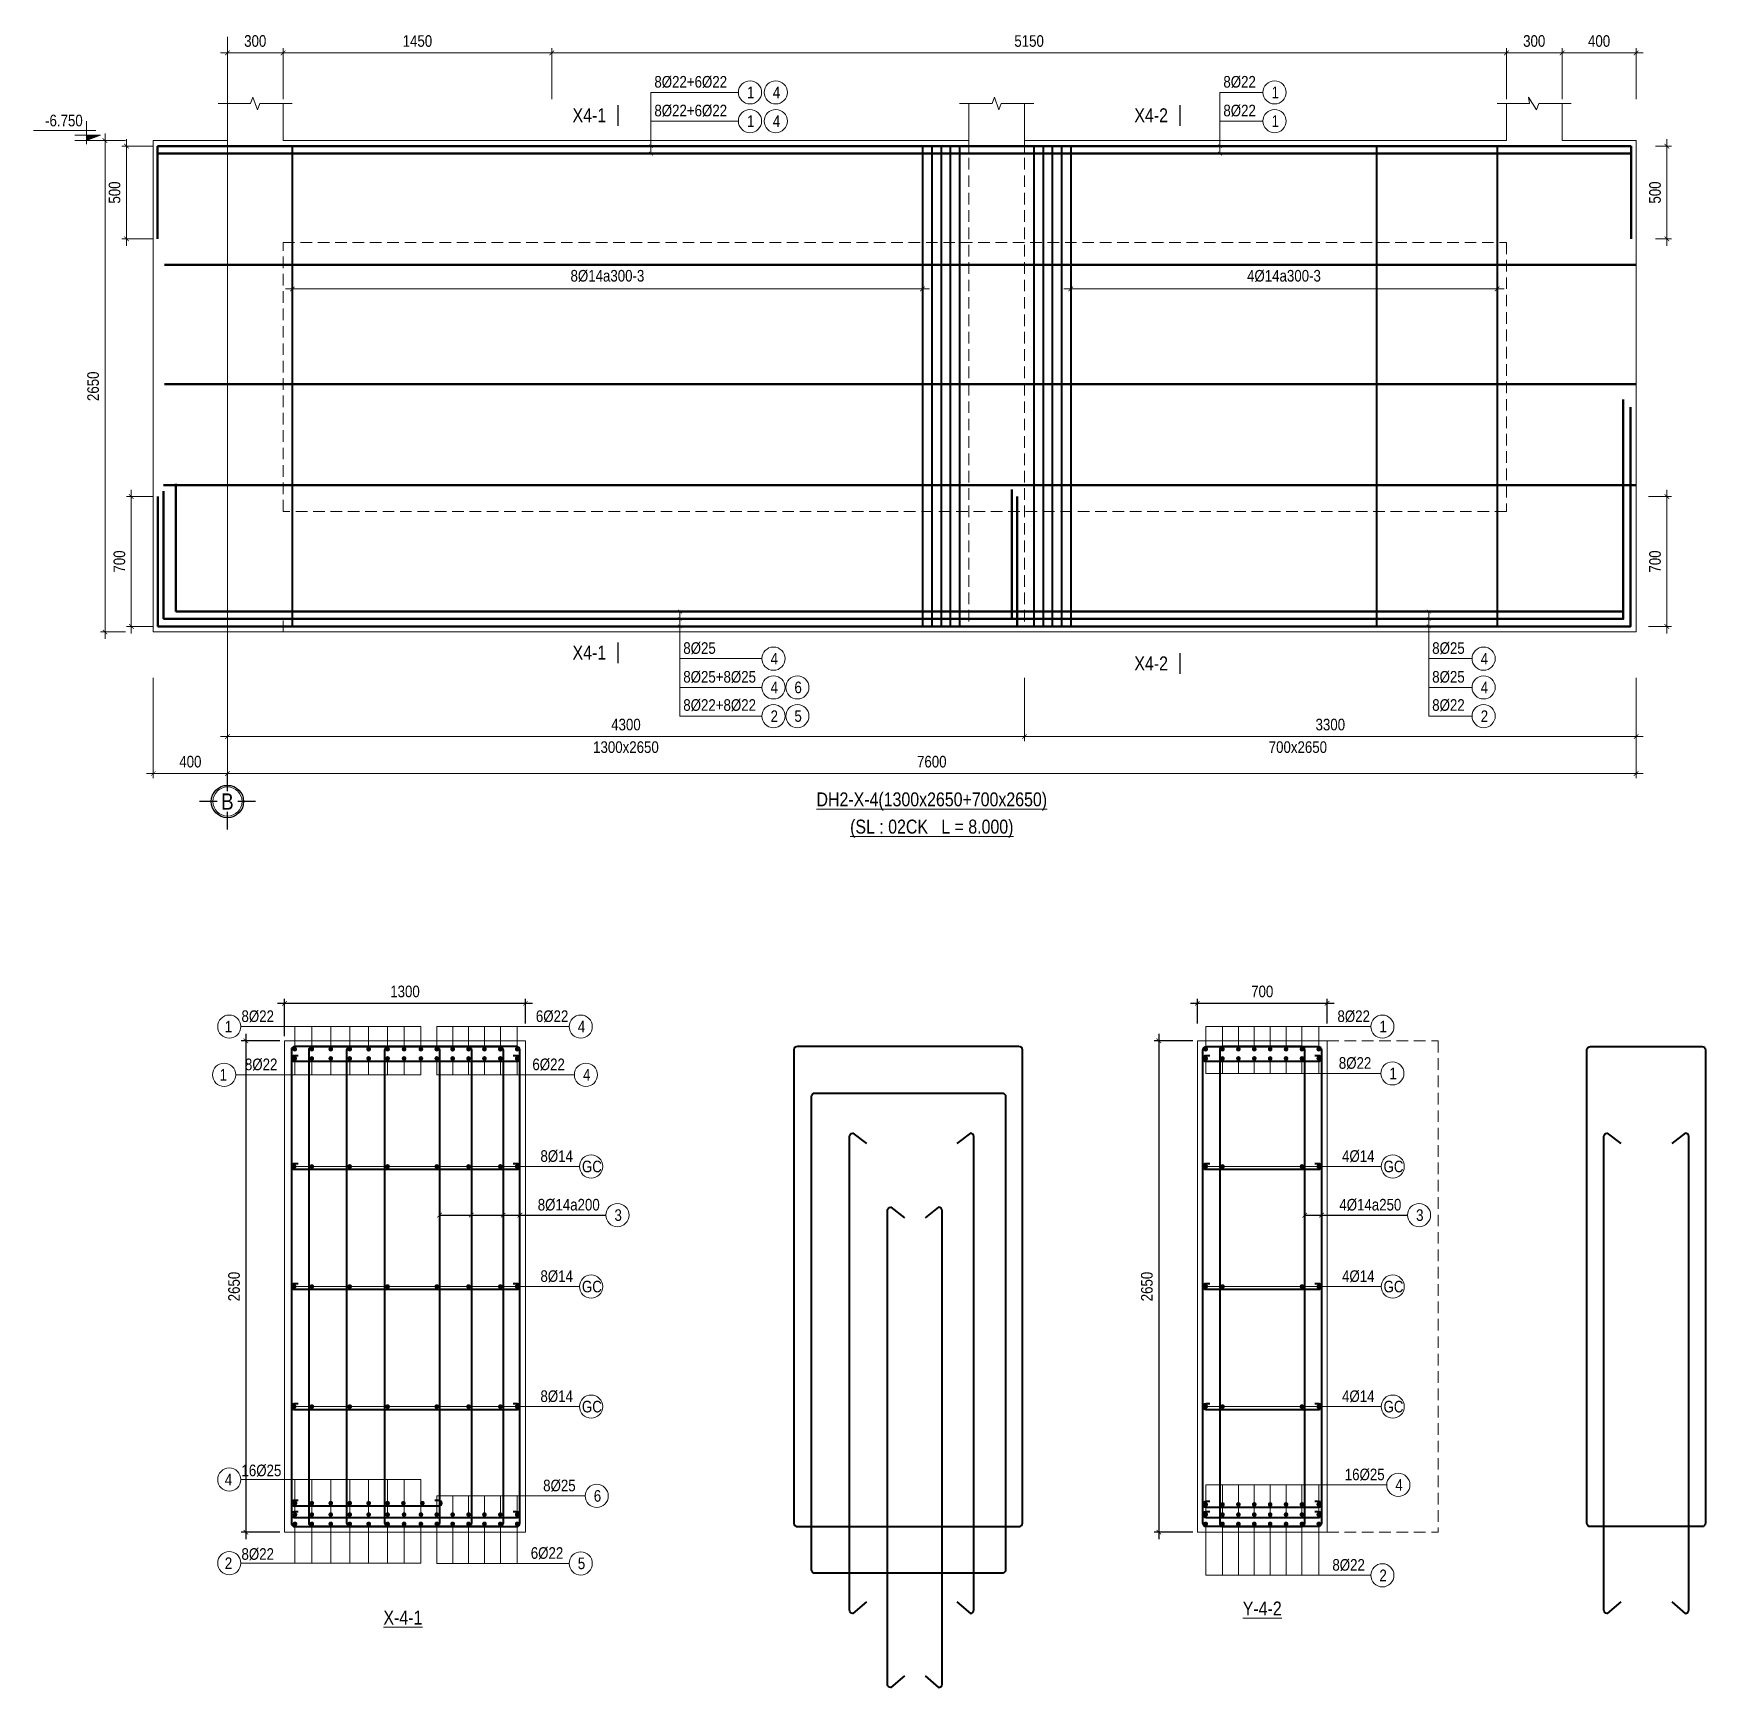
# Model space of a CAD drawing. Header units: millimetres. Extents: x 3014920 to 3563667, y -1638653 to -1356471.
# Drawn here: x 3064135 to 3073156, y -1598173 to -1589252 of the extents above; entities that cross this region are included whole.
import ezdxf
from ezdxf.enums import TextEntityAlignment as Align
from ezdxf.xclip import XClip

# ---------------------------------------------------------------- set-up
doc = ezdxf.new("R2010")
doc.units = ezdxf.units.MM
doc.header["$MEASUREMENT"] = 0
doc.header["$XCLIPFRAME"] = 0
doc.header["$PDMODE"] = 2
for name, pattern in [('6 TANG DIEN HINH 14-15$0$ACAD_ISO10W100', [18, 12, -3, 0, -3]), ('ACAD_ISO04W100', [30, 24, -3, 0, -3]), ('HIDDEN', [0.375, 0.25, -0.125])]:
    doc.linetypes.add(name, pattern=pattern)
doc.layers.get('0').update_dxf_attribs({"lineweight": 9})
doc.layers.get('Defpoints').update_dxf_attribs({"color": 10, "lineweight": 0})
for name, color, linetype, lineweight in [('2', 2, 'Continuous', 20), ('CDAI', 21, 'Continuous', 40), ('CHG_XX_Khung ten$0$TEXT', 7, 'Continuous', 15), ('CTHEP', 50, 'Continuous', 50), ('DBAO', 90, 'Continuous', 13), ('DGIONG', 130, 'Continuous', 13), ('HATCH', 154, 'Continuous', 9), ('KTH', 154, 'Continuous', 9), ('Net khuat', 8, 'HIDDEN', 13), ('TEXT', 7, 'Continuous', 15), ('TRUC', 251, 'ACAD_ISO04W100', 9)]:
    doc.layers.add(name, color=color, linetype=linetype, lineweight=lineweight)
doc.layers.add('8', color=8, linetype='Continuous')
doc.layers.add('CHG_XX_Khung ten$0$TKTC', color=1, linetype='Continuous')
doc.layers.add('CHG_XX_Khung ten$0$A1 BORDER$0$DGIONG', color=7, linetype='Continuous', lineweight=13, true_color=0x29ffff)
doc.layers.add('CHG_XX_Khung ten$0$A1 BORDER$0$STICK', color=7, linetype='Continuous', lineweight=9, true_color=0xe60000)
doc.styles.add('CHG_XX_Khung ten$0$A1 BORDER$0$ARIAL', font='arial.ttf')
doc.styles.add('CHG_XX_Khung ten$0$A1 BORDER$0$Arial - Bold', font='arialbd.ttf', dxfattribs={"height": 2.5})
doc.styles.add('CHG_XX_Khung ten$0$A1 BORDER$0$Star-AvoBold', font='VAVOB_0.TTF')
doc.styles.add('CHG_XX_Khung ten$0$A1 BORDER$0$Title Block DD$0$ARIAL', font='arial.ttf')
doc.styles.add('CHG_XX_Khung ten$0$A1 BORDER$0$Title Block DD$0$Arial - Bold', font='arialbd.ttf', dxfattribs={"height": 2.5})
doc.styles.add('CHG_XX_Khung ten$0$arial', font='arial.ttf')
doc.styles.add('CHG_XX_Khung ten$0$Arial - Bold', font='arialbd.ttf')
doc.styles.add('CHG_XX_Khung ten$0$ArialB', font='arialbd.ttf')
doc.styles.add('CHG_XX_Khung ten$0$title block pccc$0$ARIAL', font='arial.ttf')
doc.styles.add('CHG_XX_Khung ten$0$title block pccc$0$Arial - Bold', font='arialbd.ttf', dxfattribs={"height": 2.5})
doc.styles.add('HELVECONDENSE', font='VHELVCN_0.TTF')
doc.styles.add('Star-HelCon', font='VHELVCN_0.TTF')
doc.styles.add('TTP-HelCon', font='VHELVCN_0.TTF')
doc.styles.add('VNI-HELVE-CONDENSE', font='VHELVCN_0.TTF')
doc.dimstyles.new('kc-25', dxfattribs={"dimtxt": 62.5, "dimasz": 20, "dimexe": 20, "dimexo": 50, "dimgap": 25, "dimtad": 3, "dimdec": 0, "dimzin": 0, "dimdsep": 46, "dimtxsty": 'VNI-HELVE-CONDENSE', "dimblk": 'DIM', "dimcen": 2.5, "dimclrd": 256, "dimclre": 154, "dimclrt": 7, "dimaunit": 1, "dimadec": 0, "dimazin": 0, "dimtfac": 1, "dimtdec": 0, "dimtix": 1, "dimtmove": 0, "dimatfit": 3, "dimldrblk": 'DOT', "dimfxl": 1, "dimtolj": 1, "dimtzin": 0, "dimarcsym": 0})
doc.dimstyles.new('TTP-25', dxfattribs={"dimscale": 25, "dimtxt": 2.5, "dimasz": 1, "dimexe": 1, "dimexo": 1, "dimgap": 0.09, "dimtad": 0, "dimdec": 4, "dimrnd": 1, "dimzin": 9, "dimdsep": 46, "dimtxsty": 'TTP-HelCon', "dimblk": 'ARCHTICK', "dimcen": 0.09, "dimdle": 1.5, "dimclrd": 256, "dimclre": 256, "dimclrt": 7, "dimadec": 0, "dimazin": 0, "dimtfac": 1, "dimtdec": 4, "dimtmove": 0, "dimatfit": 3, "dimldrblk": 'ARCHTICK', "dimfxl": 1, "dimtvp": 1, "dimtolj": 1, "dimtzin": 0, "dimarcsym": 0})

msp = doc.modelspace()

# ---------------------------------------------------------------- texts
at = {"layer": 'TEXT', "style": 'TTP-HelCon'}
for s, p in [('8Þ22', (3065257.71783, -1594583.40533)), ('6Þ22', (3066845.88449, -1594583.40533)), ('8Þ22', (3071170.52604, -1594583.40533)), ('8Þ22', (3065276.30606, -1594843.30193)), ('6Þ22', (3066827.12959, -1594843.30193)), ('8Þ22', (3071177.74246, -1594835.73205)), ('8Þ14', (3066870.65195, -1595337.65534)), ('4Þ14', (3071195.2935, -1595337.65534)), ('8Þ14a200', (3066856.0047, -1595599.99886)), ('4Þ14a250', (3071180.64624, -1595599.99886)), ('8Þ14', (3066870.65195, -1595985.15534)), ('4Þ14', (3071195.2935, -1595985.15534)), ('8Þ14', (3066870.65195, -1596632.65534)), ('4Þ14', (3071195.2935, -1596632.65534)), ('16Þ25', (3065257.71783, -1597033.1567)), ('8Þ25', (3066885.29828, -1597114.26383)), ('16Þ25', (3071209.93982, -1597054.78998)), ('8Þ22', (3065257.71783, -1597483.90603)), ('6Þ22', (3066818.38449, -1597478.41869)), ('8Þ22', (3071143.02604, -1597542.55716))]:
    msp.add_text(s, height=62.5, dxfattribs=at).set_placement(p)
at = {"layer": 'TEXT', "style": 'Star-HelCon'}
for s, p in [('1', (3065187.66298, -1594608.40533)), ('4', (3067092.18934, -1594608.40533)), ('1', (3071416.83088, -1594608.40533)), ('1', (3065159.67679, -1594868.30193)), ('4', (3067120.17553, -1594868.30193)), ('1', (3071470.78839, -1594860.73205)), ('GC', (3067148.15389, -1595362.65534)), ('GC', (3071472.79543, -1595362.65534)), ('3', (3067290.01966, -1595624.99886)), ('3', (3071614.66121, -1595624.99886)), ('GC', (3067148.15389, -1596010.15534)), ('GC', (3071472.79543, -1596010.15534)), ('GC', (3067148.15389, -1596657.65534)), ('GC', (3071472.79543, -1596657.65534)), ('4', (3065187.66298, -1597051.21297)), ('4', (3071502.98575, -1597079.78998)), ('6', (3067178.34421, -1597139.26383)), ('2', (3065187.66298, -1597501.9623)), ('5', (3067092.18934, -1597503.41869)), ('2', (3071416.83088, -1597567.55716))]:
    msp.add_text(s, height=62.5, dxfattribs=at).set_placement(p, align=Align.MIDDLE)
at = {"layer": 'TEXT', "style": 'TTP-HelCon'}
for s, p in [('%%UX-4-1', (3066128.54341, -1597832.88283)), ('%%UY-4-2', (3070764.5677, -1597783.99435))]:
    msp.add_text(s, height=75, dxfattribs=at).set_placement(p, align=Align.CENTER)

# ---------------------------------------------------------------- blocks, each defined once
blk = doc.blocks.new('_ArchTick')
at = {"color": 0, "linetype": 'ByBlock', "const_width": 0.15}
blk.add_lwpolyline([(-0.5, -0.5), (0.5, 0.5)], dxfattribs=at)
blk = doc.blocks.new('*D2383')
at = {"layer": 'Defpoints', "color": 0, "transparency": 16777216}
for p in [(400, 122.8), (8000, 122.8), (400, -418.1)]:
    blk.add_point(p, dxfattribs=at)
at = {"layer": 'KTH', "lineweight": -2, "transparency": 16777216}
for p, q in [((400, 97.8), (400, -443.1)), ((8000, 97.8), (8000, -443.1)), ((8037.5, -418.1), (362.5, -418.1))]:
    blk.add_line(p, q, dxfattribs=at)
at = {"layer": 'KTH', "lineweight": -2, "transparency": 16777216, "xscale": 25, "yscale": 25, "zscale": 25, "rotation": 180}
blk.add_blockref('_ArchTick', (400, -418.1), dxfattribs=at)
at = {"layer": 'KTH', "lineweight": -2, "transparency": 16777216, "xscale": 25, "yscale": 25, "zscale": 25}
blk.add_blockref('_ArchTick', (8000, -418.1), dxfattribs=at)
at = {"layer": 'KTH', "color": 7, "transparency": 16777216, "insert": (4200, -354.3), "char_height": 62.5, "attachment_point": 5, "style": 'TTP-HelCon'}
blk.add_mtext('\\A1;7600', dxfattribs=at)
blk = doc.blocks.new('*D2384')
at = {"layer": 'Defpoints', "color": 0, "transparency": 16777216}
for p in [(2150, 3468.4), (2150, 3194.4), (7300, 3194.4)]:
    blk.add_point(p, dxfattribs=at)
at = {"layer": 'KTH', "lineweight": -2, "transparency": 16777216}
for p, q in [((7337.5, 3468.4), (2112.5, 3468.4)), ((2150, 3219.4), (2150, 3493.4)), ((7300, 3219.4), (7300, 3493.4))]:
    blk.add_line(p, q, dxfattribs=at)
at = {"layer": 'KTH', "lineweight": -2, "transparency": 16777216, "xscale": 25, "yscale": 25, "zscale": 25, "rotation": 180}
blk.add_blockref('_ArchTick', (2150, 3468.4), dxfattribs=at)
at = {"layer": 'KTH', "lineweight": -2, "transparency": 16777216, "xscale": 25, "yscale": 25, "zscale": 25}
blk.add_blockref('_ArchTick', (7300, 3468.4), dxfattribs=at)
at = {"layer": 'KTH', "color": 7, "transparency": 16777216, "insert": (4725, 3532.3), "char_height": 62.5, "attachment_point": 5, "style": 'TTP-HelCon'}
blk.add_mtext('\\A1;5150', dxfattribs=at)
blk = doc.blocks.new('*D2385')
at = {"layer": 'Defpoints', "color": 0, "transparency": 16777216}
for p in [(700, 3468.4), (700, 3194.4), (2150, 3194.4)]:
    blk.add_point(p, dxfattribs=at)
at = {"layer": 'KTH', "lineweight": -2, "transparency": 16777216}
for p, q in [((2187.5, 3468.4), (662.5, 3468.4)), ((700, 3219.4), (700, 3493.4)), ((2150, 3219.4), (2150, 3493.4))]:
    blk.add_line(p, q, dxfattribs=at)
at = {"layer": 'KTH', "lineweight": -2, "transparency": 16777216, "xscale": 25, "yscale": 25, "zscale": 25, "rotation": 180}
blk.add_blockref('_ArchTick', (700, 3468.4), dxfattribs=at)
at = {"layer": 'KTH', "lineweight": -2, "transparency": 16777216, "xscale": 25, "yscale": 25, "zscale": 25}
blk.add_blockref('_ArchTick', (2150, 3468.4), dxfattribs=at)
at = {"layer": 'KTH', "color": 7, "transparency": 16777216, "insert": (1425, 3532.3), "char_height": 62.5, "attachment_point": 5, "style": 'TTP-HelCon'}
blk.add_mtext('\\A1;1450', dxfattribs=at)
blk = doc.blocks.new('*D2386')
at = {"layer": 'Defpoints', "color": 0, "transparency": 16777216}
for p in [(750, 2392.6), (4150, 2392.6), (4150, 2195.4)]:
    blk.add_point(p, dxfattribs=at)
at = {"layer": 'KTH', "lineweight": -2, "transparency": 16777216}
for p, q in [((750, 2367.6), (750, 2170.4)), ((4150, 2367.6), (4150, 2170.4)), ((712.5, 2195.4), (4187.5, 2195.4))]:
    blk.add_line(p, q, dxfattribs=at)
at = {"layer": 'KTH', "lineweight": -2, "transparency": 16777216, "xscale": 25, "yscale": 25, "zscale": 25, "rotation": 180}
blk.add_blockref('_ArchTick', (750, 2195.4), dxfattribs=at)
at = {"layer": 'KTH', "lineweight": -2, "transparency": 16777216, "xscale": 25, "yscale": 25, "zscale": 25}
blk.add_blockref('_ArchTick', (4150, 2195.4), dxfattribs=at)
at = {"layer": 'KTH', "color": 7, "transparency": 16777216, "insert": (2450, 2265.3), "char_height": 62.5, "attachment_point": 5, "style": 'TTP-HelCon'}
blk.add_mtext('\\A1;8Þ14a300-3', dxfattribs=at)
blk = doc.blocks.new('*D2387')
at = {"layer": 'Defpoints', "color": 0, "transparency": 16777216}
for p in [(4950, 2445.4), (7250, 2392.6), (7250, 2195.4)]:
    blk.add_point(p, dxfattribs=at)
at = {"layer": 'KTH', "lineweight": -2, "transparency": 16777216}
for p, q in [((4950, 2420.4), (4950, 2170.4)), ((7250, 2367.6), (7250, 2170.4)), ((4912.5, 2195.4), (7287.5, 2195.4))]:
    blk.add_line(p, q, dxfattribs=at)
at = {"layer": 'KTH', "lineweight": -2, "transparency": 16777216, "xscale": 25, "yscale": 25, "zscale": 25, "rotation": 180}
blk.add_blockref('_ArchTick', (4950, 2195.4), dxfattribs=at)
at = {"layer": 'KTH', "lineweight": -2, "transparency": 16777216, "xscale": 25, "yscale": 25, "zscale": 25}
blk.add_blockref('_ArchTick', (7250, 2195.4), dxfattribs=at)
at = {"layer": 'KTH', "color": 7, "transparency": 16777216, "insert": (6100, 2265.3), "char_height": 62.5, "attachment_point": 5, "style": 'TTP-HelCon'}
blk.add_mtext('\\A1;4Þ14a300-3', dxfattribs=at)
blk = doc.blocks.new('*D2388')
at = {"layer": 'Defpoints', "color": 0, "transparency": 16777216}
for p in [(-124.4, 2995.4), (-260.4, 345.4), (-124.4, 345.4)]:
    blk.add_point(p, dxfattribs=at)
at = {"layer": 'KTH', "lineweight": -2, "transparency": 16777216}
for p, q in [((-149.4, 2995.4), (-285.4, 2995.4)), ((-260.4, 3032.9), (-260.4, 307.9)), ((-149.4, 345.4), (-285.4, 345.4))]:
    blk.add_line(p, q, dxfattribs=at)
at = {"layer": 'KTH', "lineweight": -2, "transparency": 16777216, "xscale": 25, "yscale": 25, "zscale": 25}
for p, rotation in [((-260.4, 2995.4), 90), ((-260.4, 345.4), 270)]:
    blk.add_blockref('_ArchTick', p, dxfattribs=dict(at, rotation=rotation))
at = {"layer": 'KTH', "color": 7, "transparency": 16777216, "insert": (-324.3, 1670.4), "char_height": 62.5, "attachment_point": 5, "rotation": 90, "style": 'TTP-HelCon'}
blk.add_mtext('\\A1;2650', dxfattribs=at)
blk = doc.blocks.new('CODE')
at = {"layer": 'DBAO'}
for p, q in [((-62.5, -20), (-62.5, 105)), ((-62.5, 0), (-137.5, 30)), ((-137.5, 30), (0, 30)), ((-137.5, 0), (0, 0)), ((-112.5, 55), (223.6, 55))]:
    blk.add_line(p, q, dxfattribs=at)
at = {"layer": 'HATCH', "color": 1}
blk.add_solid([(-62.5, 0), (-137.5, 30), (-62.5, 30)], dxfattribs=at)
blk = doc.blocks.new('*D2389')
at = {"layer": 'Defpoints', "color": 0, "transparency": 16777216}
for p in [(8000, 3468.4), (7600, 3194.4), (8000, 3194.4)]:
    blk.add_point(p, dxfattribs=at)
at = {"layer": 'KTH', "lineweight": -2, "transparency": 16777216}
for p, q in [((7562.5, 3468.4), (8037.5, 3468.4)), ((7600, 3219.4), (7600, 3493.4)), ((8000, 3219.4), (8000, 3493.4))]:
    blk.add_line(p, q, dxfattribs=at)
at = {"layer": 'KTH', "lineweight": -2, "transparency": 16777216, "xscale": 25, "yscale": 25, "zscale": 25, "rotation": 180}
blk.add_blockref('_ArchTick', (7600, 3468.4), dxfattribs=at)
at = {"layer": 'KTH', "lineweight": -2, "transparency": 16777216, "xscale": 25, "yscale": 25, "zscale": 25}
blk.add_blockref('_ArchTick', (8000, 3468.4), dxfattribs=at)
at = {"layer": 'KTH', "color": 7, "transparency": 16777216, "insert": (7800, 3532.3), "char_height": 62.5, "attachment_point": 5, "style": 'TTP-HelCon'}
blk.add_mtext('\\A1;400', dxfattribs=at)
blk = doc.blocks.new('*D2390')
at = {"layer": 'Defpoints', "color": 0, "transparency": 16777216}
for p in [(400, 3468.4), (400, 3194.4), (700, 3194.4)]:
    blk.add_point(p, dxfattribs=at)
at = {"layer": 'KTH', "lineweight": -2, "transparency": 16777216}
for p, q in [((737.5, 3468.4), (362.5, 3468.4)), ((400, 3219.4), (400, 3493.4)), ((700, 3219.4), (700, 3493.4))]:
    blk.add_line(p, q, dxfattribs=at)
at = {"layer": 'KTH', "lineweight": -2, "transparency": 16777216, "xscale": 25, "yscale": 25, "zscale": 25, "rotation": 180}
blk.add_blockref('_ArchTick', (400, 3468.4), dxfattribs=at)
at = {"layer": 'KTH', "lineweight": -2, "transparency": 16777216, "xscale": 25, "yscale": 25, "zscale": 25}
blk.add_blockref('_ArchTick', (700, 3468.4), dxfattribs=at)
at = {"layer": 'KTH', "color": 7, "transparency": 16777216, "insert": (550, 3532.3), "char_height": 62.5, "attachment_point": 5, "style": 'TTP-HelCon'}
blk.add_mtext('\\A1;300', dxfattribs=at)
blk = doc.blocks.new('MC')
at = {"layer": 'CTHEP', "const_width": 10, "elevation": 0}
blk.add_lwpolyline([(36, 150), (36, 0)], dxfattribs=at)
at = {"layer": 'TEXT', "style": 'TTP-HelCon'}
blk.add_attdef('A', text='', height=100, dxfattribs=at).set_placement((-50, 26), align=Align.RIGHT)
blk = doc.blocks.new('dau truc')
blk.add_circle((0, 0), 180)
at = {"layer": '8'}
for p, q in [((0, 127), (0, 345)), ((-127, 0), (-345, 0)), ((0, -345), (0, -127)), ((345, 0), (127, 0))]:
    blk.add_line(p, q, dxfattribs=at)
blk.add_circle((0, 0), 200, dxfattribs=at)
at = {"layer": 'TEXT', "style": 'HELVECONDENSE'}
blk.add_attdef('A', text='', height=233, dxfattribs=at).set_placement((0, 0), align=Align.MIDDLE)
blk = doc.blocks.new('*D2391')
at = {"layer": 'Defpoints', "color": 0, "transparency": 16777216}
for p in [(400, 122.8), (4700, 122.8), (4700, -218.2)]:
    blk.add_point(p, dxfattribs=at)
at = {"layer": 'KTH', "lineweight": -2, "transparency": 16777216}
for p, q in [((400, 97.8), (400, -243.2)), ((4700, 97.8), (4700, -243.2)), ((362.5, -218.2), (4737.5, -218.2))]:
    blk.add_line(p, q, dxfattribs=at)
at = {"layer": 'KTH', "lineweight": -2, "transparency": 16777216, "xscale": 25, "yscale": 25, "zscale": 25, "rotation": 180}
blk.add_blockref('_ArchTick', (400, -218.2), dxfattribs=at)
at = {"layer": 'KTH', "lineweight": -2, "transparency": 16777216, "xscale": 25, "yscale": 25, "zscale": 25}
blk.add_blockref('_ArchTick', (4700, -218.2), dxfattribs=at)
at = {"layer": 'KTH', "color": 7, "transparency": 16777216, "insert": (2550, -154.3), "char_height": 62.5, "attachment_point": 5, "style": 'TTP-HelCon'}
blk.add_mtext('\\A1;4300', dxfattribs=at)
blk = doc.blocks.new('*D2392')
at = {"layer": 'Defpoints', "color": 0, "transparency": 16777216}
for p in [(4700, 122.8), (8000, 122.8), (8000, -218.2)]:
    blk.add_point(p, dxfattribs=at)
at = {"layer": 'KTH', "lineweight": -2, "transparency": 16777216}
for p, q in [((4700, 97.8), (4700, -243.2)), ((8000, 97.8), (8000, -243.2)), ((4662.5, -218.2), (8037.5, -218.2))]:
    blk.add_line(p, q, dxfattribs=at)
at = {"layer": 'KTH', "lineweight": -2, "transparency": 16777216, "xscale": 25, "yscale": 25, "zscale": 25, "rotation": 180}
blk.add_blockref('_ArchTick', (4700, -218.2), dxfattribs=at)
at = {"layer": 'KTH', "lineweight": -2, "transparency": 16777216, "xscale": 25, "yscale": 25, "zscale": 25}
blk.add_blockref('_ArchTick', (8000, -218.2), dxfattribs=at)
at = {"layer": 'KTH', "color": 7, "transparency": 16777216, "insert": (6350, -154.3), "char_height": 62.5, "attachment_point": 5, "style": 'TTP-HelCon'}
blk.add_mtext('\\A1;3300', dxfattribs=at)
blk = doc.blocks.new('*D2393')
at = {"layer": 'Defpoints', "color": 0, "transparency": 16777216}
for p in [(7300, 3468.4), (7300, 3194.4), (7600, 3194.4)]:
    blk.add_point(p, dxfattribs=at)
at = {"layer": 'KTH', "lineweight": -2, "transparency": 16777216}
for p, q in [((7637.5, 3468.4), (7262.5, 3468.4)), ((7300, 3219.4), (7300, 3493.4)), ((7600, 3219.4), (7600, 3493.4))]:
    blk.add_line(p, q, dxfattribs=at)
at = {"layer": 'KTH', "lineweight": -2, "transparency": 16777216, "xscale": 25, "yscale": 25, "zscale": 25, "rotation": 180}
blk.add_blockref('_ArchTick', (7300, 3468.4), dxfattribs=at)
at = {"layer": 'KTH', "lineweight": -2, "transparency": 16777216, "xscale": 25, "yscale": 25, "zscale": 25}
blk.add_blockref('_ArchTick', (7600, 3468.4), dxfattribs=at)
at = {"layer": 'KTH', "color": 7, "transparency": 16777216, "insert": (7450, 3532.3), "char_height": 62.5, "attachment_point": 5, "style": 'TTP-HelCon'}
blk.add_mtext('\\A1;300', dxfattribs=at)
blk = doc.blocks.new('*D2394')
at = {"layer": 'Defpoints', "color": 0, "transparency": 16777216}
for p in [(0, 122.8), (400, 122.8), (400, -418.1)]:
    blk.add_point(p, dxfattribs=at)
at = {"layer": 'KTH', "lineweight": -2, "transparency": 16777216}
for p, q in [((0, 97.8), (0, -443.1)), ((400, 97.8), (400, -443.1)), ((-37.5, -418.1), (437.5, -418.1))]:
    blk.add_line(p, q, dxfattribs=at)
at = {"layer": 'KTH', "lineweight": -2, "transparency": 16777216, "xscale": 25, "yscale": 25, "zscale": 25, "rotation": 180}
blk.add_blockref('_ArchTick', (0, -418.1), dxfattribs=at)
at = {"layer": 'KTH', "lineweight": -2, "transparency": 16777216, "xscale": 25, "yscale": 25, "zscale": 25}
blk.add_blockref('_ArchTick', (400, -418.1), dxfattribs=at)
at = {"layer": 'KTH', "color": 7, "transparency": 16777216, "insert": (200, -354.3), "char_height": 62.5, "attachment_point": 5, "style": 'TTP-HelCon'}
blk.add_mtext('\\A1;400', dxfattribs=at)
blk = doc.blocks.new('*D2395')
at = {"layer": 'Defpoints', "color": 0, "transparency": 16777216}
for p in [(23.4, 2965.4), (-144.8, 2465.4), (23.4, 2465.4)]:
    blk.add_point(p, dxfattribs=at)
at = {"layer": 'KTH', "lineweight": -2, "transparency": 16777216}
for p, q in [((-144.8, 3002.9), (-144.8, 2427.9)), ((-1.6, 2965.4), (-169.8, 2965.4)), ((-1.6, 2465.4), (-169.8, 2465.4))]:
    blk.add_line(p, q, dxfattribs=at)
at = {"layer": 'KTH', "lineweight": -2, "transparency": 16777216, "xscale": 25, "yscale": 25, "zscale": 25}
for p, rotation in [((-144.8, 2965.4), 90), ((-144.8, 2465.4), 270)]:
    blk.add_blockref('_ArchTick', p, dxfattribs=dict(at, rotation=rotation))
at = {"layer": 'KTH', "color": 7, "transparency": 16777216, "insert": (-208.6, 2715.4), "char_height": 62.5, "attachment_point": 5, "rotation": 90, "style": 'TTP-HelCon'}
blk.add_mtext('\\A1;500', dxfattribs=at)
blk = doc.blocks.new('*D2396')
at = {"layer": 'Defpoints', "color": 0, "transparency": 16777216}
for p in [(24.5, 1075.4), (-118.7, 375.4), (24.5, 375.4)]:
    blk.add_point(p, dxfattribs=at)
at = {"layer": 'KTH', "lineweight": -2, "transparency": 16777216}
for p, q in [((-118.7, 1112.9), (-118.7, 337.9)), ((-0.5, 1075.4), (-143.7, 1075.4)), ((-0.5, 375.4), (-143.7, 375.4))]:
    blk.add_line(p, q, dxfattribs=at)
at = {"layer": 'KTH', "lineweight": -2, "transparency": 16777216, "xscale": 25, "yscale": 25, "zscale": 25}
for p, rotation in [((-118.7, 1075.4), 90), ((-118.7, 375.4), 270)]:
    blk.add_blockref('_ArchTick', p, dxfattribs=dict(at, rotation=rotation))
at = {"layer": 'KTH', "color": 7, "transparency": 16777216, "insert": (-182.6, 725.4), "char_height": 62.5, "attachment_point": 5, "rotation": 90, "style": 'TTP-HelCon'}
blk.add_mtext('\\A1;700', dxfattribs=at)
blk = doc.blocks.new('DIM')
h = blk.add_hatch(color=1)
h.paths.add_polyline_path([(0.49, 0.29, 1), (0.29, 0.49), (-0.19, 0), (0.19, 0)])
h.paths.add_polyline_path([(0.19, 0), (-0.19, 0), (-0.49, -0.29, 1), (-0.29, -0.49)])
at = {"color": 9}
for p, q in [((-0.19, 0), (-1.5, 0)), ((0.19, 0), (1.5, 0))]:
    blk.add_line(p, q, dxfattribs=at)
at = {"color": 1}
for p, q in [((-0.49, -0.29), (0.29, 0.49)), ((-0.29, -0.49), (0.49, 0.29)), ((-0.19, 0), (0.19, 0))]:
    blk.add_line(p, q, dxfattribs=at)
blk.add_arc((-0.39, -0.39), 0.138, 135, 315, dxfattribs=at)
blk = doc.blocks.new('*D2397')
at = {"layer": 'Defpoints', "color": 0, "transparency": 16777216}
for p in [(8079.9, 2965.4), (8165.7, 2965.4), (8079.9, 2465.4)]:
    blk.add_point(p, dxfattribs=at)
at = {"layer": 'KTH', "lineweight": -2, "transparency": 16777216}
for p, q in [((8165.7, 2427.9), (8165.7, 3002.9)), ((8104.9, 2965.4), (8190.7, 2965.4)), ((8104.9, 2465.4), (8190.7, 2465.4))]:
    blk.add_line(p, q, dxfattribs=at)
at = {"layer": 'KTH', "lineweight": -2, "transparency": 16777216, "xscale": 25, "yscale": 25, "zscale": 25}
for p, rotation in [((8165.7, 2965.4), 90), ((8165.7, 2465.4), 270)]:
    blk.add_blockref('_ArchTick', p, dxfattribs=dict(at, rotation=rotation))
at = {"layer": 'KTH', "color": 7, "transparency": 16777216, "insert": (8101.8, 2715.4), "char_height": 62.5, "attachment_point": 5, "rotation": 90, "style": 'TTP-HelCon'}
blk.add_mtext('\\A1;500', dxfattribs=at)
blk = doc.blocks.new('*D2398')
at = {"layer": 'Defpoints', "color": 0, "transparency": 16777216}
for p in [(8040.7, 1075.4), (8165.7, 1075.4), (8040.7, 375.4)]:
    blk.add_point(p, dxfattribs=at)
at = {"layer": 'KTH', "lineweight": -2, "transparency": 16777216}
for p, q in [((8165.7, 337.9), (8165.7, 1112.9)), ((8065.7, 1075.4), (8190.7, 1075.4)), ((8065.7, 375.4), (8190.7, 375.4))]:
    blk.add_line(p, q, dxfattribs=at)
at = {"layer": 'KTH', "lineweight": -2, "transparency": 16777216, "xscale": 25, "yscale": 25, "zscale": 25}
for p, rotation in [((8165.7, 1075.4), 90), ((8165.7, 375.4), 270)]:
    blk.add_blockref('_ArchTick', p, dxfattribs=dict(at, rotation=rotation))
at = {"layer": 'KTH', "color": 7, "transparency": 16777216, "insert": (8101.8, 725.4), "char_height": 62.5, "attachment_point": 5, "rotation": 90, "style": 'TTP-HelCon'}
blk.add_mtext('\\A1;700', dxfattribs=at)
blk = doc.blocks.new('*D1080')
at = {"layer": 'Defpoints', "color": 0, "ltscale": 500, "transparency": 16777216}
for p in [(3065489.9, -1594685.2), (3065281.7, -1597335.2), (3065489.9, -1597335.2)]:
    blk.add_point(p, dxfattribs=at)
at = {"layer": 'KTH', "lineweight": -2, "ltscale": 500, "transparency": 16777216}
for p, q in [((3065464.9, -1594685.2), (3065256.7, -1594685.2)), ((3065281.7, -1594647.7), (3065281.7, -1597372.7)), ((3065464.9, -1597335.2), (3065256.7, -1597335.2))]:
    blk.add_line(p, q, dxfattribs=at)
at = {"layer": 'KTH', "lineweight": -2, "ltscale": 500, "transparency": 16777216, "xscale": 25, "yscale": 25, "zscale": 25}
for p, rotation in [((3065281.7, -1594685.2), 90), ((3065281.7, -1597335.2), 270)]:
    blk.add_blockref('_ArchTick', p, dxfattribs=dict(at, rotation=rotation))
at = {"layer": 'KTH', "color": 7, "ltscale": 500, "transparency": 16777216, "insert": (3065217.9, -1596010.2), "char_height": 62.5, "attachment_point": 5, "rotation": 90, "style": 'TTP-HelCon'}
blk.add_mtext('\\A1;2650', dxfattribs=at)
blk = doc.blocks.new('*D1081')
at = {"layer": 'Defpoints', "color": 0, "ltscale": 500, "transparency": 16777216}
for p in [(3065489.9, -1594482.9), (3066789.9, -1594616.1), (3065489.9, -1594685.2)]:
    blk.add_point(p, dxfattribs=at)
at = {"layer": 'KTH', "lineweight": -2, "ltscale": 500, "transparency": 16777216}
for p, q in [((3066827.4, -1594482.9), (3065452.4, -1594482.9)), ((3065489.9, -1594660.2), (3065489.9, -1594457.9)), ((3066789.9, -1594591.1), (3066789.9, -1594457.9))]:
    blk.add_line(p, q, dxfattribs=at)
at = {"layer": 'KTH', "lineweight": -2, "ltscale": 500, "transparency": 16777216, "xscale": 25, "yscale": 25, "zscale": 25, "rotation": 180}
blk.add_blockref('_ArchTick', (3065489.9, -1594482.9), dxfattribs=at)
at = {"layer": 'KTH', "lineweight": -2, "ltscale": 500, "transparency": 16777216, "xscale": 25, "yscale": 25, "zscale": 25}
blk.add_blockref('_ArchTick', (3066789.9, -1594482.9), dxfattribs=at)
at = {"layer": 'KTH', "color": 7, "ltscale": 500, "transparency": 16777216, "insert": (3066139.9, -1594419.1), "char_height": 62.5, "attachment_point": 5, "style": 'TTP-HelCon'}
blk.add_mtext('\\A1;1300', dxfattribs=at)
blk = doc.blocks.new('*D1082')
at = {"layer": 'Defpoints', "color": 0, "ltscale": 500, "transparency": 16777216}
for p in [(3070414.6, -1594685.2), (3070206.3, -1597335.2), (3070414.6, -1597335.2)]:
    blk.add_point(p, dxfattribs=at)
at = {"layer": 'KTH', "lineweight": -2, "ltscale": 500, "transparency": 16777216}
for p, q in [((3070389.6, -1594685.2), (3070181.3, -1594685.2)), ((3070206.3, -1594647.7), (3070206.3, -1597372.7)), ((3070389.6, -1597335.2), (3070181.3, -1597335.2))]:
    blk.add_line(p, q, dxfattribs=at)
at = {"layer": 'KTH', "lineweight": -2, "ltscale": 500, "transparency": 16777216, "xscale": 25, "yscale": 25, "zscale": 25}
for p, rotation in [((3070206.3, -1594685.2), 90), ((3070206.3, -1597335.2), 270)]:
    blk.add_blockref('_ArchTick', p, dxfattribs=dict(at, rotation=rotation))
at = {"layer": 'KTH', "color": 7, "ltscale": 500, "transparency": 16777216, "insert": (3070142.5, -1596010.2), "char_height": 62.5, "attachment_point": 5, "rotation": 90, "style": 'TTP-HelCon'}
blk.add_mtext('\\A1;2650', dxfattribs=at)
blk = doc.blocks.new('*D1083')
at = {"layer": 'Defpoints', "color": 0, "ltscale": 500, "transparency": 16777216}
for p in [(3070414.6, -1594482.9), (3070414.6, -1594616.1), (3071114.6, -1594616.1)]:
    blk.add_point(p, dxfattribs=at)
at = {"layer": 'KTH', "lineweight": -2, "ltscale": 500, "transparency": 16777216}
for p, q in [((3071152.1, -1594482.9), (3070377.1, -1594482.9)), ((3070414.6, -1594591.1), (3070414.6, -1594457.9)), ((3071114.6, -1594591.1), (3071114.6, -1594457.9))]:
    blk.add_line(p, q, dxfattribs=at)
at = {"layer": 'KTH', "lineweight": -2, "ltscale": 500, "transparency": 16777216, "xscale": 25, "yscale": 25, "zscale": 25, "rotation": 180}
blk.add_blockref('_ArchTick', (3070414.6, -1594482.9), dxfattribs=at)
at = {"layer": 'KTH', "lineweight": -2, "ltscale": 500, "transparency": 16777216, "xscale": 25, "yscale": 25, "zscale": 25}
blk.add_blockref('_ArchTick', (3071114.6, -1594482.9), dxfattribs=at)
at = {"layer": 'KTH', "color": 7, "ltscale": 500, "transparency": 16777216, "insert": (3070764.6, -1594419.1), "char_height": 62.5, "attachment_point": 5, "style": 'TTP-HelCon'}
blk.add_mtext('\\A1;700', dxfattribs=at)
blk = doc.blocks.new('CHG_XX_Khung ten$0$A1 BORDER$0$HTT-Logo')
at = {"true_color": 0x134fb3}
h = blk.add_hatch(color=154, dxfattribs=at)
h.paths.add_polyline_path([(3, 29.1), (0, 29.1), (0, 23.1), (3, 23.1)])
h.paths.add_polyline_path([(3, 20.1), (0, 20.1), (0, 5.1), (3, 5.1)])
h.paths.add_polyline_path([(9, 26.1), (6, 26.1), (6, 5.1), (9, 5.1)])
h.paths.add_polyline_path([(15, 26.1), (12, 26.1), (12, 5.1), (15, 5.1)])
h.paths.add_polyline_path([(21, 26.1), (18, 26.1), (18, 5.1), (21, 5.1)])
h.paths.add_polyline_path([(2.12, 2.7), (1.76, 2.7), (1.76, 1.59), (0.36, 1.59), (0.36, 2.7), (0, 2.7), (0, 0), (0.36, 0), (0.36, 1.27), (1.76, 1.27), (1.76, 0), (2.12, 0)])
h.paths.add_polyline_path([(4.65, 2.7), (2.51, 2.7), (2.51, 2.38), (3.4, 2.38), (3.4, 0), (3.76, 0), (3.76, 2.38), (4.65, 2.38)])
h.paths.add_polyline_path([(6.95, 2.7), (4.81, 2.7), (4.81, 2.38), (5.7, 2.38), (5.7, 0), (6.06, 0), (6.06, 2.38), (6.95, 2.38)])
h.paths.add_polyline_path([(8.64, 1.36), (8.64, 1.41), (8.66, 1.58), (8.69, 1.75), (8.75, 1.9), (8.81, 2.03), (8.92, 2.17), (9.05, 2.28), (9.2, 2.37), (9.29, 2.39), (9.45, 2.43), (9.65, 2.44), (9.84, 2.42), (10, 2.37), (10.14, 2.29), (10.26, 2.18), (10.34, 2.03), (10.41, 1.86), (10.73, 1.95), (10.68, 2.11), (10.61, 2.26), (10.53, 2.39), (10.45, 2.47), (10.31, 2.57), (10.16, 2.65), (10.13, 2.66), (9.97, 2.71), (9.8, 2.74), (9.63, 2.75), (9.55, 2.74), (9.38, 2.73), (9.21, 2.7), (9.06, 2.65), (8.91, 2.58), (8.88, 2.56), (8.75, 2.47), (8.63, 2.36), (8.53, 2.23), (8.44, 2.07), (8.41, 1.99), (8.35, 1.84), (8.31, 1.68), (8.28, 1.51), (8.27, 1.34), (8.28, 1.26), (8.29, 1.09), (8.32, 0.92), (8.38, 0.77), (8.44, 0.62), (8.46, 0.58), (8.55, 0.44), (8.66, 0.32), (8.79, 0.21), (8.93, 0.12), (9, 0.09), (9.15, 0.03), (9.31, -0.01), (9.48, -0.04), (9.65, -0.05), (9.73, -0.04), (9.9, -0.03), (10.07, 0.01), (10.23, 0.06), (10.34, 0.11), (10.48, 0.18), (10.63, 0.27), (10.77, 0.38), (10.77, 1.38), (9.63, 1.38), (9.63, 1.06), (10.42, 1.06), (10.42, 0.56), (10.39, 0.53), (10.26, 0.45), (10.09, 0.37), (9.96, 0.32), (9.8, 0.29), (9.63, 0.28), (9.62, 0.28), (9.45, 0.29), (9.28, 0.33), (9.12, 0.4), (8.97, 0.49), (8.86, 0.61), (8.77, 0.75), (8.73, 0.85), (8.68, 1), (8.65, 1.17)])
h.paths.add_polyline_path([(13.16, 1.39), (13.28, 1.48), (13.3, 1.51), (13.39, 1.64), (13.44, 1.79), (13.46, 1.96), (13.46, 2.06), (13.42, 2.22), (13.35, 2.37), (13.31, 2.43), (13.19, 2.55), (13.05, 2.63), (13.01, 2.64), (12.87, 2.67), (12.7, 2.69), (12.5, 2.7), (11.3, 2.7), (11.3, 0), (11.66, 0), (11.66, 1.2), (12.07, 1.2), (12.11, 1.2), (12.28, 1.19), (12.44, 1.11), (12.49, 1.07), (12.62, 0.93), (12.67, 0.86), (12.77, 0.73), (12.88, 0.56), (13.23, 0), (13.68, 0), (13.21, 0.73), (13.13, 0.85), (13.03, 0.98), (12.92, 1.09), (12.86, 1.14), (12.7, 1.23), (12.86, 1.26), (13.03, 1.31)])
h.paths.add_polyline_path([(11.66, 1.51), (11.66, 2.4), (12.51, 2.4), (12.67, 2.39), (12.83, 2.35), (12.97, 2.27), (13.06, 2.13), (13.09, 1.96), (13.08, 1.87), (13.02, 1.72), (12.96, 1.64), (12.8, 1.55), (12.62, 1.52), (12.43, 1.51)], flags=16)
h.paths.add_polyline_path([(16.49, 1.43), (16.48, 1.6), (16.44, 1.77), (16.4, 1.92), (16.34, 2.07), (16.33, 2.09), (16.24, 2.23), (16.14, 2.36), (16.02, 2.47), (15.88, 2.57), (15.85, 2.59), (15.7, 2.66), (15.54, 2.71), (15.38, 2.74), (15.2, 2.75), (15.15, 2.75), (14.98, 2.73), (14.82, 2.7), (14.66, 2.64), (14.52, 2.57), (14.39, 2.48), (14.27, 2.37), (14.18, 2.26), (14.1, 2.14), (14.03, 2), (13.98, 1.84), (13.94, 1.68), (13.92, 1.5), (13.91, 1.31), (13.91, 1.29), (13.92, 1.12), (13.95, 0.96), (14, 0.8), (14.07, 0.64), (14.07, 0.62), (14.16, 0.48), (14.26, 0.35), (14.38, 0.23), (14.52, 0.14), (14.56, 0.12), (14.71, 0.04), (14.86, -0.01), (15.03, -0.04), (15.2, -0.05), (15.21, -0.05), (15.38, -0.03), (15.55, 0), (15.7, 0.05), (15.86, 0.12), (15.87, 0.13), (16.01, 0.22), (16.13, 0.33), (16.24, 0.46), (16.33, 0.61), (16.36, 0.69), (16.42, 0.84), (16.46, 1), (16.48, 1.17), (16.49, 1.35)])
h.paths.add_polyline_path([(14.28, 1.45), (14.3, 1.64), (14.34, 1.81), (14.4, 1.95), (14.47, 2.08), (14.57, 2.2), (14.73, 2.32), (14.88, 2.38), (15.04, 2.43), (15.21, 2.44), (15.38, 2.42), (15.54, 2.38), (15.69, 2.31), (15.82, 2.2), (15.93, 2.07), (16.01, 1.93), (16.04, 1.85), (16.09, 1.7), (16.12, 1.53), (16.12, 1.32), (16.11, 1.12), (16.08, 0.95), (16.03, 0.79), (15.96, 0.66), (15.86, 0.54), (15.8, 0.48), (15.67, 0.38), (15.53, 0.32), (15.37, 0.27), (15.2, 0.26), (15.12, 0.26), (14.95, 0.29), (14.8, 0.35), (14.67, 0.43), (14.54, 0.54), (14.45, 0.66), (14.37, 0.8), (14.32, 0.95), (14.29, 1.12), (14.28, 1.31)], flags=16)
h.paths.add_polyline_path([(17.31, 2.7), (16.96, 2.7), (16.96, 1.12), (16.96, 0.93), (16.98, 0.75), (17.02, 0.6), (17.06, 0.46), (17.07, 0.44), (17.15, 0.3), (17.27, 0.18), (17.4, 0.08), (17.51, 0.03), (17.67, -0.01), (17.84, -0.04), (18.02, -0.05), (18.2, -0.04), (18.37, -0.01), (18.52, 0.04), (18.66, 0.1), (18.68, 0.12), (18.81, 0.22), (18.91, 0.35), (18.99, 0.49), (19.02, 0.61), (19.06, 0.76), (19.07, 0.94), (19.08, 1.14), (19.08, 2.7), (18.72, 2.7), (18.72, 1.14), (18.72, 1.06), (18.71, 0.86), (18.68, 0.69), (18.62, 0.55), (18.55, 0.45), (18.49, 0.4), (18.36, 0.33), (18.19, 0.29), (17.99, 0.28), (17.92, 0.28), (17.75, 0.31), (17.6, 0.37), (17.46, 0.48), (17.38, 0.63), (17.34, 0.77), (17.32, 0.94), (17.31, 1.14)])
h.paths.add_polyline_path([(21.42, 1.25), (21.52, 1.34), (21.6, 1.45), (21.67, 1.59), (21.72, 1.75), (21.73, 1.92), (21.73, 1.97), (21.71, 2.13), (21.65, 2.29), (21.56, 2.44), (21.44, 2.55), (21.42, 2.56), (21.27, 2.63), (21.1, 2.67), (21.05, 2.68), (20.89, 2.7), (20.69, 2.7), (19.67, 2.7), (19.67, 0), (20.03, 0), (20.03, 1.1), (20.72, 1.1), (20.76, 1.1), (20.96, 1.11), (21.14, 1.14), (21.29, 1.19)])
h.paths.add_polyline_path([(20.03, 1.42), (20.03, 2.38), (20.72, 2.38), (20.93, 2.37), (21.06, 2.36), (21.16, 2.31), (21.28, 2.2), (21.34, 2.08), (21.37, 1.91), (21.36, 1.82), (21.31, 1.67), (21.22, 1.54), (21.09, 1.47), (20.93, 1.43), (20.73, 1.42)], flags=16)
h.paths.add_polyline_path([(23.87, 2.76), (24.01, 2.85), (24.13, 2.96), (24.24, 3.09), (24.33, 3.24), (24.35, 3.28), (24.42, 3.44), (24.47, 3.6), (24.5, 3.76), (24.51, 3.93), (24.51, 3.98), (24.49, 4.15), (24.46, 4.31), (24.4, 4.47), (24.33, 4.62), (24.29, 4.69), (24.19, 4.82), (24.08, 4.94), (23.95, 5.05), (23.81, 5.14), (23.77, 5.16), (23.61, 5.23), (23.45, 5.28), (23.29, 5.31), (23.12, 5.32), (23.08, 5.31), (22.92, 5.3), (22.76, 5.27), (22.6, 5.21), (22.44, 5.14), (22.38, 5.1), (22.24, 5.01), (22.12, 4.89), (22.01, 4.77), (21.92, 4.62), (21.89, 4.57), (21.82, 4.41), (21.77, 4.25), (21.74, 4.09), (21.73, 3.93), (21.73, 3.87), (21.75, 3.71), (21.79, 3.55), (21.84, 3.39), (21.92, 3.24), (21.95, 3.18), (22.05, 3.04), (22.16, 2.92), (22.29, 2.81), (22.43, 2.72), (22.48, 2.7), (22.64, 2.63), (22.79, 2.58), (22.96, 2.55), (23.12, 2.54), (23.18, 2.54), (23.34, 2.55), (23.5, 2.59), (23.66, 2.65), (23.82, 2.72)])
h.paths.add_polyline_path([(22.55, 2.92), (22.45, 2.98), (22.32, 3.09), (22.21, 3.21), (22.12, 3.35), (22.07, 3.44), (22.01, 3.6), (21.98, 3.76), (21.96, 3.93), (21.97, 4.03), (22, 4.19), (22.05, 4.35), (22.12, 4.51), (22.18, 4.61), (22.29, 4.73), (22.41, 4.85), (22.56, 4.94), (22.64, 4.98), (22.8, 5.04), (22.96, 5.07), (23.12, 5.09), (23.21, 5.08), (23.37, 5.06), (23.53, 5.01), (23.69, 4.94), (23.79, 4.88), (23.92, 4.77), (24.03, 4.65), (24.13, 4.51), (24.17, 4.41), (24.23, 4.25), (24.27, 4.09), (24.28, 3.93), (24.28, 3.83), (24.25, 3.67), (24.2, 3.51), (24.13, 3.35), (24.07, 3.25), (23.96, 3.13), (23.84, 3.01), (23.7, 2.92), (23.61, 2.87), (23.45, 2.81), (23.29, 2.78), (23.12, 2.77), (23.02, 2.77), (22.86, 2.8), (22.7, 2.85)], flags=16)
h.paths.add_polyline_path([(22.51, 3.16), (22.51, 4.65), (23.03, 4.65), (23.23, 4.64), (23.4, 4.62), (23.55, 4.52), (23.6, 4.47), (23.66, 4.31), (23.67, 4.25), (23.64, 4.09), (23.55, 3.96), (23.42, 3.87), (23.24, 3.82), (23.37, 3.75), (23.46, 3.64), (23.57, 3.47), (23.77, 3.16), (23.47, 3.16), (23.34, 3.39), (23.23, 3.58), (23.14, 3.7), (23.09, 3.74), (22.94, 3.79), (22.9, 3.79), (22.76, 3.79), (22.76, 3.16)], flags=0)
h.paths.add_polyline_path([(22.76, 4), (22.76, 4.45), (23.03, 4.45), (23.13, 4.45), (23.27, 4.42), (23.37, 4.35), (23.41, 4.21), (23.33, 4.06), (23.24, 4.02), (23.05, 4)], flags=0)
blk = doc.blocks.new('CHG_XX_Khung ten')
at = {"layer": 'CHG_XX_Khung ten$0$A1 BORDER$0$DGIONG'}
h = blk.add_hatch(color=256, dxfattribs=at)
h.paths.add_polyline_path([(724.94, 283.19), (724.15, 281.97), (717.19, 263.38), (717.7, 263.38)])
h.paths.add_polyline_path([(722.81, 280.17), (722.1, 279.22), (717.21, 266.21), (717.72, 266.21)], flags=17)
h.paths.add_polyline_path([(720.93, 277.8), (720.27, 277.04), (716.19, 266.22), (716.7, 266.22)])
h.paths.add_polyline_path([(719.23, 275.93), (718.6, 275.29), (715.18, 266.22), (715.69, 266.22)])
h.paths.add_polyline_path([(717.65, 274.38), (717.03, 273.81), (714.16, 266.22), (714.67, 266.22)])
h.paths.add_polyline_path([(716.14, 273.03), (715.61, 272.59), (713.15, 266.22), (713.66, 266.22)])
h.paths.add_polyline_path([(714.69, 271.86), (714.17, 271.45), (712.13, 266.23), (712.64, 266.23)])
h.paths.add_polyline_path([(713.29, 270.81), (712.76, 270.43), (711.57, 267.46), (712.07, 267.47)])
h.paths.add_polyline_path([(710.1, 266.23), (710.61, 266.24), (711.93, 269.87), (711.48, 269.56)])
h.paths.add_polyline_path([(710.61, 269.02), (710.13, 268.73), (709.08, 266.24), (709.59, 266.24)])
h.paths.add_polyline_path([(709.31, 268.26), (708.82, 267.97), (708.07, 266.24), (708.58, 266.24)])
h.paths.add_polyline_path([(708.04, 267.56), (707.54, 267.3), (707.05, 266.25), (707.56, 266.25)])
h.paths.add_polyline_path([(716.84, 263.8), (716.33, 263.8), (716.18, 263.38), (716.69, 263.38)])
h.paths.add_polyline_path([(715.67, 263.39), (715.82, 263.8), (715.32, 263.8), (715.16, 263.39)])
h.paths.add_polyline_path([(714.15, 263.39), (714.65, 263.39), (714.8, 263.8), (714.3, 263.8)])
h.paths.add_polyline_path([(713.13, 263.39), (713.64, 263.4), (713.79, 263.81), (713.28, 263.81)])
h.paths.add_polyline_path([(712.77, 263.81), (712.27, 263.81), (712.11, 263.39), (712.62, 263.4)])
h.paths.add_polyline_path([(711.25, 263.81), (711.1, 263.4), (711.61, 263.4), (711.76, 263.81)])
h.paths.add_polyline_path([(710.59, 263.4), (710.74, 263.82), (710.24, 263.82), (710.08, 263.4)])
h.paths.add_polyline_path([(709.73, 263.82), (709.22, 263.82), (709.07, 263.41), (709.57, 263.41)])
h.paths.add_polyline_path([(708.71, 263.82), (708.21, 263.82), (708.05, 263.41), (708.56, 263.41)])
h.paths.add_polyline_path([(707.54, 263.41), (707.69, 263.83), (707.19, 263.83), (707.03, 263.41)])
h.paths.add_polyline_path([(706.68, 263.83), (706.17, 263.83), (706.02, 263.42), (706.53, 263.42)])
h.paths.add_polyline_path([(705, 263.42), (705.51, 263.42), (706.79, 266.93), (706.4, 266.74)])
h.paths.add_polyline_path([(703.97, 263.37), (704.48, 263.37), (705.57, 266.36), (705.14, 266.17)])
h.paths.add_polyline_path([(704.36, 265.84), (703.91, 265.65), (702.96, 263.38), (703.46, 263.38)])
h.paths.add_polyline_path([(703.17, 265.37), (702.69, 265.19), (701.94, 263.38), (702.45, 263.38)])
h.paths.add_polyline_path([(702, 264.94), (701.5, 264.77), (700.92, 263.38), (701.43, 263.38)])
h.paths.add_polyline_path([(700.84, 264.56), (700.33, 264.4), (699.91, 263.39), (700.42, 263.39)])
h.paths.add_polyline_path([(699.7, 264.21), (699.18, 264.06), (698.89, 263.39), (699.4, 263.39)])
h.paths.add_polyline_path([(698.57, 263.9), (698.04, 263.77), (697.87, 263.38), (698.38, 263.39)])
h.paths.add_polyline_path([(697.37, 263.39), (697.45, 263.63), (696.91, 263.51), (696.35, 263.38)])
blk.add_hatch(color=256, dxfattribs=at).paths.add_polyline_path([(724.92, 283.21), (717.68, 263.38), (723.28, 265.27)])
at = {"layer": 'CHG_XX_Khung ten$0$A1 BORDER$0$STICK'}
for points in [[(723.71, 282.88), (725.74, 285.75), (725.8, 282.26), (723.67, 285.06), (727.02, 284.03)], [(725.76, 284.41), (724.96, 284.66), (724.49, 283.98), (724.99, 283.32), (725.77, 283.6)], [(711.25, 266.22), (711.64, 267.39), (712.01, 266.22), (711.02, 266.95), (712.24, 266.93)], [(711.87, 266.67), (711.78, 266.94), (711.49, 266.94), (711.4, 266.67), (711.63, 266.5)]]:
    blk.add_hatch(color=256, dxfattribs=at).paths.add_polyline_path(points)
for p, q in [((687, 577), (687, 17)), ((687, 501), (824, 501)), ((687, 473), (824, 473)), ((687, 422.69), (824, 422.69)), ((816, 283.93), (820, 287.93)), ((820, 283.93), (816, 287.93)), ((687, 179), (824, 179)), ((687, 107), (824, 107)), ((687, 55), (824, 55))]:
    blk.add_line(p, q)
at = {"linetype": 'Continuous'}
for p, q in [((699, 575), (699, 565)), ((739, 575), (739, 565)), ((699, 563), (699, 503)), ((739, 563), (739, 503)), ((689, 39), (822, 39)), ((716.98, 31), (716.98, 19)), ((734.98, 31), (734.98, 19)), ((752.98, 31), (752.98, 19)), ((770.98, 31), (770.98, 19)), ((797, 31), (797, 19))]:
    blk.add_line(p, q, dxfattribs=at)
at = {"color": 9, "linetype": 'Continuous'}
for p, q in [((731, 231), (731, 181)), ((773, 231), (773, 181))]:
    blk.add_line(p, q, dxfattribs=at)
for points in [[(15, 579), (826, 579), (826, 15), (15, 15)], [(816, 362.62), (820, 362.62), (820, 366.62), (816, 366.62)], [(816, 311.93), (820, 311.93), (820, 315.93), (816, 315.93)], [(816, 283.93), (820, 283.93), (820, 287.93), (816, 287.93)]]:
    blk.add_lwpolyline(points, close=True)
at = {"color": 4, "linetype": 'Continuous', "const_width": 1}
blk.add_lwpolyline([(17, 577), (824, 577), (824, 17), (17, 17)], close=True, dxfattribs=at)
at = {"linetype": 'Continuous'}
for points in [[(822, 565), (689, 565), (689, 575), (822, 575)], [(822, 553), (689, 553), (689, 563), (822, 563)], [(822, 543), (689, 543), (689, 553), (822, 553)], [(822, 533), (689, 533), (689, 543), (822, 543)], [(822, 523), (689, 523), (689, 533), (822, 533)], [(822, 513), (689, 513), (689, 523), (822, 523)], [(822, 503), (689, 503), (689, 513), (822, 513)], [(689, 499), (822, 499), (822, 475), (689, 475)], [(689, 368.62), (822, 368.62), (822, 317.93), (689, 317.93)], [(689, 317.93), (822, 317.93), (822, 289.93), (689, 289.93)], [(689, 289.93), (822, 289.93), (822, 261.93), (689, 261.93)], [(689, 177), (822, 177), (822, 138), (689, 138)], [(689, 109), (822, 109), (822, 138), (689, 138)], [(689, 105), (822, 105), (822, 57), (689, 57)], [(689, 53), (822, 53), (822, 31), (689, 31)], [(822, 19), (689, 19), (689, 31), (822, 31)]]:
    blk.add_lwpolyline(points, close=True, dxfattribs=at)
at = {"color": 9, "linetype": 'Continuous'}
for points in [[(689, 261.93), (822, 261.93), (822, 231.73), (689, 231.73)], [(822, 221), (689, 221), (689, 231), (822, 231)], [(822, 211), (689, 211), (689, 221), (822, 221)], [(822, 201), (689, 201), (689, 211), (822, 211)], [(822, 191), (689, 191), (689, 201), (822, 201)], [(822, 181), (689, 181), (689, 191), (822, 191)]]:
    blk.add_lwpolyline(points, close=True, dxfattribs=at)
blk.add_lwpolyline([(822, 211), (689, 211), (822, 211)], dxfattribs=at)
at = {"color": 1}
for points in [[(785.63, 182.08), (787.56, 184.76), (789.61, 187.7), (790.35, 188.98), (790.79, 189.92), (791.06, 190.59), (791.21, 189.09), (791.18, 188.31), (791.14, 187.75), (791.09, 186.47), (791.21, 185.58), (791.42, 184.31), (791.51, 183.99), (791.51, 183.74)], [(786.29, 185.19), (785.86, 185.61), (786.06, 185.86), (787.11, 186.7), (788.17, 187.35), (789.1, 187.9), (790.12, 188.41), (790.69, 188.61), (791.04, 188.74), (791.47, 188.79), (791.73, 188.72), (791.92, 188.61), (792.08, 188.33), (792.16, 188.06), (792.21, 187.84), (792.21, 187.27), (792.2, 187.05), (792.23, 186.85), (792.39, 187.1), (792.48, 187.84), (792.46, 188.12), (792.44, 188.61), (792.46, 188.03), (792.53, 187.67), (792.73, 187.74), (792.86, 187.87), (792.9, 188.09), (792.9, 188.28), (792.87, 188.7), (792.91, 188.19), (792.93, 187.79), (792.94, 187.69), (793.11, 187.61), (793.31, 187.73), (793.45, 187.93), (793.48, 188.22), (793.48, 188.64), (793.48, 189.05), (793.48, 188.49), (793.56, 187.84), (793.63, 187.45), (793.48, 188.6), (793.51, 188.92), (794.2, 189.45), (794.72, 189.76), (795.44, 190.17), (796.2, 190.5), (796.65, 190.69), (797.26, 190.79), (797.77, 190.74), (797.95, 190.55)], [(785.43, 181.21), (786.17, 181.73), (788.31, 183), (790.34, 184), (791.77, 184.64), (795.08, 185.91), (796.87, 186.5), (799.7, 187.42)]]:
    blk.add_spline(points, degree=3, dxfattribs=at)
at = {"layer": 'CHG_XX_Khung ten$0$A1 BORDER$0$DGIONG'}
for points in [[(724.94, 283.19), (717.7, 263.38), (717.19, 263.38), (724.15, 281.97), (724.94, 283.19)], [(722.81, 280.17), (717.72, 266.21), (717.21, 266.21), (722.1, 279.22), (722.81, 280.17)], [(719.23, 275.93), (715.69, 266.22), (715.18, 266.22), (718.6, 275.29), (719.23, 275.93)], [(720.93, 277.8), (716.7, 266.22), (716.19, 266.22), (720.27, 277.04), (720.93, 277.8)], [(714.69, 271.86), (712.64, 266.23), (712.13, 266.23), (714.17, 271.45), (714.69, 271.86)], [(716.14, 273.03), (713.66, 266.22), (713.15, 266.22), (715.61, 272.59), (716.14, 273.03)], [(717.65, 274.38), (714.67, 266.22), (714.16, 266.22), (717.03, 273.81), (717.65, 274.38)], [(709.31, 268.26), (708.58, 266.24), (708.07, 266.24), (708.82, 267.97), (709.31, 268.26)], [(710.61, 269.02), (709.59, 266.24), (709.08, 266.24), (710.13, 268.73), (710.61, 269.02)], [(711.93, 269.87), (710.61, 266.24), (710.1, 266.23), (711.48, 269.56), (711.93, 269.87)], [(713.29, 270.81), (712.07, 267.47), (711.57, 267.46), (712.76, 270.43), (713.29, 270.81)], [(700.84, 264.56), (700.42, 263.39), (699.91, 263.39), (700.33, 264.4), (700.84, 264.56)], [(702, 264.94), (701.43, 263.38), (700.92, 263.38), (701.5, 264.77), (702, 264.94)], [(703.17, 265.37), (702.45, 263.38), (701.94, 263.38), (702.69, 265.19), (703.17, 265.37)], [(704.36, 265.84), (703.46, 263.38), (702.96, 263.38), (703.91, 265.65), (704.36, 265.84)], [(705.57, 266.36), (704.48, 263.37), (703.97, 263.37), (705.14, 266.17), (705.57, 266.36)], [(706.79, 266.93), (705.51, 263.42), (705, 263.42), (706.4, 266.74), (706.79, 266.93)], [(708.04, 267.56), (707.56, 266.25), (707.05, 266.25), (707.54, 267.3), (708.04, 267.56)], [(697.45, 263.63), (697.37, 263.39), (696.35, 263.38), (696.91, 263.51), (697.45, 263.63)], [(698.57, 263.9), (698.38, 263.39), (697.87, 263.38), (698.04, 263.77), (698.57, 263.9)], [(699.7, 264.21), (699.4, 263.39), (698.89, 263.39), (699.18, 264.06), (699.7, 264.21)]]:
    blk.add_lwpolyline(points, dxfattribs=at)
for points in [[(706.53, 263.42), (706.68, 263.83), (706.17, 263.83), (706.02, 263.42)], [(707.54, 263.41), (707.69, 263.83), (707.19, 263.83), (707.03, 263.41)], [(708.56, 263.41), (708.71, 263.82), (708.21, 263.82), (708.05, 263.41)], [(709.57, 263.41), (709.73, 263.82), (709.22, 263.82), (709.07, 263.41)], [(710.59, 263.4), (710.74, 263.82), (710.24, 263.82), (710.08, 263.4)], [(711.61, 263.4), (711.76, 263.81), (711.25, 263.81), (711.1, 263.4)], [(712.62, 263.4), (712.77, 263.81), (712.27, 263.81), (712.11, 263.39)], [(713.64, 263.4), (713.79, 263.81), (713.28, 263.81), (713.13, 263.39)], [(714.65, 263.39), (714.8, 263.8), (714.3, 263.8), (714.15, 263.39)], [(715.67, 263.39), (715.82, 263.8), (715.32, 263.8), (715.16, 263.39)], [(716.69, 263.38), (716.84, 263.8), (716.33, 263.8), (716.18, 263.38)]]:
    blk.add_lwpolyline(points, close=True, dxfattribs=at)
at = {"layer": 'CHG_XX_Khung ten$0$A1 BORDER$0$STICK'}
for p, q in [((723.71, 282.88), (725.74, 285.75)), ((725.74, 285.75), (725.8, 282.26)), ((723.67, 285.06), (727.02, 284.03)), ((725.8, 282.26), (723.67, 285.06)), ((727.02, 284.03), (723.71, 282.88)), ((711.02, 266.95), (712.24, 266.93)), ((712.01, 266.22), (711.02, 266.95)), ((712.24, 266.93), (711.25, 266.22)), ((711.64, 267.39), (712.01, 266.22))]:
    blk.add_line(p, q, dxfattribs=at)
at = {"layer": 'CHG_XX_Khung ten$0$TEXT', "color": 1}
blk.add_lwpolyline([(801.29, 204.04, -0.124137), (800.16, 204.02, 0.028888), (797.25, 204.19, 0.026156), (793.98, 204.04, 0.007061), (788.86, 203.28, -0.091769), (787.85, 203.27, -0.25841), (787.51, 203.62, -0.039719), (788.28, 204, -0.004242), (791.23, 205.18, -0.019244), (794.8, 206.31, 0.094204), (797.02, 207.28, 0.504882), (796.98, 207.63, 0.07616), (796.3, 207.87, 0.041135), (794.97, 208.03, 0.034641), (791.34, 207.9, 0.01407), (792.8, 208.12, 0.003668), (794.71, 208.36, -0.800617), (794.79, 208.18, -0.093248), (793.21, 207.32, 0.020479), (791.05, 206.59, 0.096842), (788.38, 205.18, 0.259163), (787.77, 203.63, 0.564182), (788.17, 203.39, 0.087383), (789.69, 204.36, 0.156422), (791.35, 207.23, 0.228987), (790.91, 208.45, 0.272068), (789.19, 208.76, 0.293527), (788.08, 207.43, 0.171419), (788.25, 206.94, 0.281707), (788.69, 206.7, 0.217513), (789.34, 206.92)], format="xyb", dxfattribs=at)
at = {"layer": 'CHG_XX_Khung ten$0$TEXT', "color": 1, "const_width": 0.0121}
for points in [[(791.6, 198.34, 0.143835), (794.1, 199.89, -0.075685), (793.5, 197.02, -0.172299), (794.95, 199.92, -0.299798), (795.6, 198.96, -0.170508), (795.36, 197.75, 0.168316), (795.11, 197.03)], [(791.95, 196.04, -0.054469), (792.33, 197.1, 0.103257), (792.78, 199.38)], [(797.47, 197.92, 0.401177), (797.3, 198.32, 0.483935), (795.9, 197.43, 0.196997), (796.02, 196.61, 0.296639), (796.38, 196.53, 0.183057), (797.12, 197.39)], [(806.31, 195.73, -0.026807), (805.12, 195.66, 0.027369), (800.25, 195.52, 0.022423), (795.26, 194.89, 0.038275), (791.04, 194.04, 0.053272), (785.95, 192.37, 0.118692), (783.44, 190.96)], [(797.48, 198.09, 0.142769), (797.07, 197.1, 0.220826), (797.29, 196.56, 0.106687), (798.07, 198.16, 0.181562), (797.64, 197.4, -0.039872), (797.25, 196.09, -0.060225), (798.09, 197.69, 0.017174), (797.52, 196.45, -0.149286), (799.3, 197.16)]]:
    blk.add_lwpolyline(points, format="xyb", dxfattribs=at)
at = {"layer": 'CHG_XX_Khung ten$0$TEXT', "color": 1}
for centre, radius, start, end in [((808.51, 174.85), 23.83, 90.5448, 103.6788), ((793.37, 230.45), 33.81, 280.1185, 286.3373)]:
    blk.add_arc(centre, radius, start, end, dxfattribs=at)
for points in [[(789.62, 220.97), (786.72, 215.31), (785.87, 213.03), (785.94, 212.46), (786.42, 212.53), (787.18, 213.24), (787.77, 213.73), (788.12, 214.16), (788.07, 214.29), (787.94, 214.27), (787.28, 213.56), (787.2, 213.33), (787.26, 213.21), (787.44, 213.16), (787.7, 213.23), (788.87, 214.02)], [(788.4, 215.73), (788.18, 215.82), (788.21, 216), (788.32, 216.07), (788.7, 216.16), (789.23, 216.24), (789.76, 216.24), (790.01, 216.08), (790.1, 215.79), (790.05, 215.41), (788.96, 213.65), (788.88, 213.4), (788.88, 213.13), (789, 213.02), (789.17, 213.01), (789.51, 213.17), (790.77, 214.27), (791.67, 215.27), (792.3, 216.07), (792.5, 216.66), (792.49, 217.11), (792.33, 217.45), (792.13, 217.58), (791.94, 217.52), (791.73, 217.16), (790.12, 213.5), (790.04, 213.21), (790.14, 213.12), (791.53, 213.7), (792.32, 214.06), (792.42, 214.24), (792.36, 214.39), (792.17, 214.35), (791.86, 214.12), (791.68, 213.82), (791.57, 213.47), (791.67, 213.35), (791.96, 213.42), (792.51, 213.89), (792.61, 213.78), (792.55, 213.52), (792.61, 213.3), (792.77, 213.25), (793.05, 213.46), (794.1, 214.86), (794.42, 215.85), (794.57, 216.45), (794.53, 216.83), (794.42, 216.89), (794.27, 216.8), (794.14, 216.57), (793.62, 215.47), (793.41, 214.74), (793.36, 214.18), (793.41, 213.82), (793.56, 213.67), (793.77, 213.71), (794.19, 213.99), (795.35, 214.98), (795.89, 215.51)], [(786.22, 211.12), (786.28, 210.87), (786.71, 210.78), (801.78, 213.69), (803.18, 213.88)]]:
    blk.add_spline(points, degree=3, dxfattribs=at)
at = {"layer": 'Defpoints', "color": 1, "ltscale": 2}
for points in [[(40.06, 594), (0, 594), (0, 554)], [(800.94, 594), (841, 594), (841, 554)], [(40.06, 0), (0, 0), (0, 40)], [(800.94, 0), (841, 0), (841, 40)]]:
    blk.add_lwpolyline(points, dxfattribs=at)
at = {"xscale": 0.7, "yscale": 0.7, "zscale": 0.7}
blk.add_blockref('CHG_XX_Khung ten$0$A1 BORDER$0$HTT-Logo', (706.68, 342.64), dxfattribs=at)
for s, height, style, p in [('REV', 2.5, 'CHG_XX_Khung ten$0$A1 BORDER$0$ARIAL', (694, 570)), ('DATE', 2.5, 'CHG_XX_Khung ten$0$A1 BORDER$0$ARIAL', (719, 570)), ('REMARKS', 2.5, 'CHG_XX_Khung ten$0$A1 BORDER$0$ARIAL', (780.5, 570)), ('0', 2.39, 'CHG_XX_Khung ten$0$arial', (693.97, 557.78)), ('12/08/2019', 2.389, 'CHG_XX_Khung ten$0$arial', (716.29, 557.78)), ('12/08/2019', 3, 'CHG_XX_Khung ten$0$A1 BORDER$0$Arial - Bold', (704.75, 42.57)), ('Project', 3, 'CHG_XX_Khung ten$0$A1 BORDER$0$ARIAL', (702.28, 34.5)), ('Originator', 3, 'CHG_XX_Khung ten$0$A1 BORDER$0$ARIAL', (725.98, 34.5)), ('Stage', 3, 'CHG_XX_Khung ten$0$A1 BORDER$0$ARIAL', (743.98, 34.5)), ('Discipline', 3, 'CHG_XX_Khung ten$0$A1 BORDER$0$ARIAL', (761.98, 34.5)), ('Number', 3, 'CHG_XX_Khung ten$0$A1 BORDER$0$ARIAL', (784.37, 34.5)), ('Revision', 3, 'CHG_XX_Khung ten$0$A1 BORDER$0$ARIAL', (809.5, 34.5)), ('CHG-II', 3, 'CHG_XX_Khung ten$0$A1 BORDER$0$Arial - Bold', (702.94, 25)), ('NS', 3, 'CHG_XX_Khung ten$0$A1 BORDER$0$Arial - Bold', (725.98, 25)), ('DD', 3, 'CHG_XX_Khung ten$0$A1 BORDER$0$Arial - Bold', (743.98, 25)), ('1', 3, 'CHG_XX_Khung ten$0$arial', (809.36, 24.93))]:
    blk.add_text(s, height=height, dxfattribs=dict(style=style)).set_placement(p, align=Align.MIDDLE_CENTER)
for s, height, style, p in [('HỒ SƠ THIẾT KẾ BẢN VẼ THI CÔNG', 2.3887, 'CHG_XX_Khung ten$0$ArialB', (741, 557.78)), ('CHỦ ĐẦU TƯ - CLIENT', 2, 'CHG_XX_Khung ten$0$A1 BORDER$0$Title Block DD$0$ARIAL', (691, 468)), ('ĐẠI DIỆN CHỦ ĐẦU TƯ - ON BEHALF OF CLIENT ', 2, 'CHG_XX_Khung ten$0$A1 BORDER$0$Title Block DD$0$ARIAL', (691, 417.69)), ('THIẾT KẾ KIẾN TRÚC - ARCHITECT', 2, 'CHG_XX_Khung ten$0$A1 BORDER$0$ARIAL', (691, 365.62)), ('THIẾT KẾ CƠ ĐIỆN - M&E CONSULTANT', 2, 'CHG_XX_Khung ten$0$A1 BORDER$0$ARIAL', (691, 314.93)), ('THIẾT KẾ KẾT CẤU - STRUCTURE CONSULTANT', 2, 'CHG_XX_Khung ten$0$A1 BORDER$0$ARIAL', (691, 286.93)), ('GIÁM ĐỐC - DIRECTOR', 2, 'CHG_XX_Khung ten$0$title block pccc$0$ARIAL', (691, 258.93)), ('CHỦ NHIỆM - PRINCIPAL', 2, 'CHG_XX_Khung ten$0$title block pccc$0$ARIAL', (691, 226)), ('HỒ THIỆU TRỊ', 2, 'CHG_XX_Khung ten$0$title block pccc$0$Arial - Bold', (733, 226)), ('CHỦ TRÌ - PRIMARY', 2, 'CHG_XX_Khung ten$0$title block pccc$0$ARIAL', (691, 216)), ('LÊ VĂN ĐỨC NHÂN', 2.0073, 'CHG_XX_Khung ten$0$Arial - Bold', (732.68, 216.13)), ('THIẾT KẾ PHƯƠNG ÁN', 2, 'CHG_XX_Khung ten$0$title block pccc$0$ARIAL', (691, 207.5)), ('DESIGNED BY', 2, 'CHG_XX_Khung ten$0$title block pccc$0$ARIAL', (691, 204.5)), ('ĐOÀN VĂN HUY', 2.0073, 'CHG_XX_Khung ten$0$Arial - Bold', (732.68, 206.09)), ('QLKT - CHECK', 2, 'CHG_XX_Khung ten$0$title block pccc$0$ARIAL', (691, 196)), ('NGUYỄN ĐẶNG XUÂN MAI', 2.0073, 'CHG_XX_Khung ten$0$Arial - Bold', (732.68, 196.05)), ('THỂ HIỆN - DRAWN BY', 2, 'CHG_XX_Khung ten$0$title block pccc$0$ARIAL', (691, 186)), ('ĐẶNG NGỌC PHƯƠNG', 2.0073, 'CHG_XX_Khung ten$0$Arial - Bold', (732.68, 186.02)), ('CÔNG TRÌNH - PROJECT', 2, 'CHG_XX_Khung ten$0$A1 BORDER$0$ARIAL', (691, 174)), ('VỊ TRÍ - LOCATION', 2, 'CHG_XX_Khung ten$0$A1 BORDER$0$ARIAL', (691, 145)), ('20 CỘNG HÒA, PHƯỜNG 12, QUẬN TÂN BÌNH, TP. HCM', 2, 'CHG_XX_Khung ten$0$A1 BORDER$0$ARIAL', (691, 141)), ('HẠNG MỤC :', 2, 'CHG_XX_Khung ten$0$A1 BORDER$0$ARIAL', (691, 135)), ('TÊN BẢN VẼ - DRAWING TITTLE', 2, 'CHG_XX_Khung ten$0$A1 BORDER$0$ARIAL', (691, 102)), ('NGÀY PHÁT HÀNH - ISSUE DATE', 2, 'CHG_XX_Khung ten$0$A1 BORDER$0$ARIAL', (691, 50))]:
    blk.add_text(s, height=height, dxfattribs=dict(style=style)).set_placement(p, align=Align.MIDDLE_LEFT)
for s, height, style, p in [('.....................................................', 2, 'CHG_XX_Khung ten$0$A1 BORDER$0$Title Block DD$0$Arial - Bold', (820, 427.69)), ('.....................................................', 2, 'CHG_XX_Khung ten$0$A1 BORDER$0$Title Block DD$0$Arial - Bold', (820, 373.62)), ('LÊ VĂN ĐỨC NHÂN', 2.0073, 'CHG_XX_Khung ten$0$Arial - Bold', (821.19, 234.17)), ('TỶ LỆ - SCALE', 2, 'CHG_XX_Khung ten$0$A1 BORDER$0$ARIAL', (820, 50))]:
    blk.add_text(s, height=height, dxfattribs=dict(style=style)).set_placement(p, align=Align.MIDDLE_RIGHT)
at = {"ltscale": 10, "insert": (739.49, 366.19), "char_height": 2.8, "width": 76.248, "attachment_point": 1, "line_spacing_factor": 0.938532, "style": 'CHG_XX_Khung ten$0$A1 BORDER$0$Arial - Bold'}
blk.add_mtext('CÔNG TY KIẾN TRÚC SƯ\\PHỒ THIỆU TRỊ VÀ CỘNG SỰ\\PCHI NHÁNH TP.HỒ CHÍ MINH', dxfattribs=at)
at = {"ltscale": 10}
for s, insert, char_height, width, attachment_point, style in [('Địa chỉ: 37 Trần Ngọc Diện, P.Thảo Điền, Quận 2, Tp. HCM\\PTel: (84.8) 35 191 561 – 35 191 562, Fax: (84.8) 35 191 563\\PEmail: hcmc@htt-group.com', (739.49, 345.2), 1.75, 83.001, 7, 'CHG_XX_Khung ten$0$A1 BORDER$0$ARIAL'), ('{\\W0.9;CÔNG TY TNHH TVTK CƠ ĐIỆN \\PĐỒNG TÂM}', (739.49, 311.93), 3.5, 76.248, 1, 'CHG_XX_Khung ten$0$A1 BORDER$0$Arial - Bold'), ('\\pt8.75;Địa chỉ: 168 Xô Viết Nghệ Tĩnh, P.21, Q. Bình Thạnh, Tp. HCM \\P\\ptz;Tel: (084.28) 3898 0958', (739.49, 290.93), 1.75, 83.001, 7, 'CHG_XX_Khung ten$0$A1 BORDER$0$ARIAL'), ('CÔNG TY CỔ PHẦN TƯ VẤN \\PXÂY DỰNG NGÔI SAO', (739.49, 283.93), 3.5, 76.248, 1, 'CHG_XX_Khung ten$0$A1 BORDER$0$Arial - Bold'), ('Địa chỉ: 34 Hoàng Quốc Việt, Phường 4, Q. Tân Bình,  Tp. HCM\\PTel: +08-39163980 - Fax : +08-39163980 \\PEmail:  ctyngoisao@gmail.com', (739.49, 262.93), 1.75, 83.001, 7, 'CHG_XX_Khung ten$0$A1 BORDER$0$ARIAL')]:
    blk.add_mtext(s, dxfattribs=dict(at, insert=insert, char_height=char_height, width=width, attachment_point=attachment_point, style=style))
at = {"attachment_point": 2, "style": 'CHG_XX_Khung ten$0$A1 BORDER$0$Arial - Bold'}
for s, insert, char_height, width in [('DỰ ÁN ĐẦU TƯ XÂY DỰNG KINH DOANH\\PKHU CHUNG CƯ - THƯƠNG MẠI - VĂN PHÒNG\\P(KHU PHỨC HỢP CÔNG HÒA GARDEN)', (755.4, 170.88), 4, 159.8745), ('KHỐI NHÀ A , B , C', (754.52, 125.61), 5, 104.1229)]:
    blk.add_mtext(s, dxfattribs=dict(at, insert=insert, char_height=char_height, width=width))
at = {"layer": 'CHG_XX_Khung ten$0$A1 BORDER$0$STICK', "style": 'CHG_XX_Khung ten$0$A1 BORDER$0$Star-AvoBold', "width": 1}
blk.add_text('NGOI SAO', height=1.547, dxfattribs=at).set_placement((706.57, 264.27))
at = {"layer": 'CHG_XX_Khung ten$0$TKTC', "style": 'CHG_XX_Khung ten$0$Arial - Bold'}
for s, p in [('HỒ SƠ THIẾT KẾ', (756.29, 492)), ('BẢN VẼ THI CÔNG', (755.5, 482))]:
    blk.add_text(s, height=5, dxfattribs=at).set_placement(p, align=Align.MIDDLE_CENTER)
at = {"ltscale": 10, "char_height": 4.5, "attachment_point": 2, "style": 'CHG_XX_Khung ten$0$A1 BORDER$0$Title Block DD$0$Arial - Bold', "bg_fill": 2}
for s, insert, width in [('CÔNG TY TNHH MTV\\PSỬA CHỮA MÁY BAY 41', (754.39, 467.87), 83.001), ('CÔNG TY CỔ PHẦN THIÊN PHÚC ĐIỀN', (755.91, 410.64), 121.2929)]:
    blk.add_mtext(s, dxfattribs=dict(at, insert=insert, width=width))
at = {"linetype": 'Continuous'}
for points in [[(689, 471), (822, 471), (822, 424.69), (689, 424.69)], [(689, 420.69), (822, 420.69), (822, 370.62), (689, 370.62)]]:
    blk.add_lwpolyline(points, close=True, dxfattribs=at)
blk = doc.blocks.new('2X-4')
at = {"layer": 'CDAI'}
for points in [[(750, 2965.4235), (750, 375.4235)], [(4149.99219, 2965.4235), (4149.99219, 375.4235)], [(4199.99219, 2965.4235), (4199.99219, 375.4235)], [(4249.99219, 2965.4235), (4249.99219, 375.4235)], [(4299.99219, 2965.4235), (4299.99219, 375.4235)], [(4349.99219, 2965.4235), (4349.99219, 375.4235)], [(6599.99998, 2965.4235), (6599.99998, 375.4235)], [(7249.99383, 2965.4235), (7249.99383, 375.4235)]]:
    blk.add_lwpolyline(points, dxfattribs=at)
at = {"layer": 'CDAI', "elevation": 0}
for points in [[(4749.99969, 2965.4235), (4749.99969, 375.4235)], [(4799.99969, 2965.4235), (4799.99969, 375.4235)], [(4849.99969, 2965.4235), (4849.99969, 375.4235)], [(4899.99969, 2965.4235), (4899.99969, 375.4235)], [(4949.99969, 2965.4235), (4949.99969, 375.4235)]]:
    blk.add_lwpolyline(points, dxfattribs=at)
at = {"layer": 'CTHEP'}
for p, q in [((23.38227, 2965.4235), (23.38227, 2465.4235)), ((7972.44626, 2965.4235), (7972.44626, 2465.4235)), ((54.54176, 1104.1879), (54.54176, 415.4235)), ((121.41491, 1144.1879), (121.41491, 455.4235)), ((4630.96149, 1114.54924), (4630.96149, 415.4235)), ((24.54176, 375.4235), (24.54176, 1075.4235)), ((4660.96149, 375.4235), (4660.96149, 1075.4235)), ((54.54176, 415.4235), (5149.99969, 415.4235))]:
    blk.add_line(p, q, dxfattribs=at)
for points in [[(23.38227, 2965.4235), (7972.44626, 2965.4235)], [(23.38227, 2925.4235), (7972.44626, 2925.4235)], [(59.91365, 2326.3333), (7999.99826, 2326.3333)], [(59.91365, 1681.3333), (7999.99826, 1681.3333)], [(24.54176, 375.4235), (7969.99814, 375.4235), (7969.99814, 1557.65003)], [(121.41491, 455.4235), (7929.99814, 455.4235), (7929.99814, 1599.41291)], [(5149.99969, 415.4235), (7929.99814, 415.4235), (7929.99814, 1559.41291)], [(55.23304, 1136.72832), (7999.99826, 1136.72832)]]:
    blk.add_lwpolyline(points, dxfattribs=at)
at = {"layer": 'DBAO', "linetype": 'Continuous'}
for p, q in [((700, 3195.4235), (700, 2995.4235)), ((4399.99969, 3195.4235), (4399.99969, 2995.4235)), ((4699.99969, 3195.4235), (4699.99969, 2995.4235)), ((7299.99383, 3195.4235), (7299.99383, 2995.4235)), ((7599.99384, 3195.4235), (7599.99384, 2995.4235)), ((0, 345.4235), (0, 2995.4235)), ((400, 2995.4235), (0, 2995.4235)), ((700, 2995.4235), (4399.99969, 2995.4235)), ((4699.99969, 2995.4235), (7299.99383, 2995.4235)), ((7599.99384, 2995.4235), (7999.99826, 2995.4235)), ((7999.99826, 2995.4235), (7999.99826, 345.4235))]:
    blk.add_line(p, q, dxfattribs=at)
at = {"layer": 'DBAO', "linetype": 'Continuous', "flags": 128}
for points in [[(400, 3195.4235), (400, 164.54429)], [(7999.99826, 345.4235), (0, 345.4235)], [(400, 320.4235), (400, 164.54429)]]:
    blk.add_lwpolyline(points, dxfattribs=at)
at = {"layer": 'DGIONG', "linetype": 'Continuous', "flags": 128}
for points in [[(750, 3195.4235), (575.00094, 3195.4235), (562.50094, 3161.08003), (537.50094, 3229.76697), (525.00094, 3195.4235), (350, 3195.4235)], [(4749.99969, 3195.4235), (4575.00062, 3195.4235), (4562.50062, 3161.08003), (4537.50062, 3229.76697), (4525.00062, 3195.4235), (4349.99969, 3195.4235)], [(7649.99384, 3195.4235), (7474.99478, 3195.4235), (7462.49478, 3161.08003), (7418.9284, 3229.76697), (7424.99478, 3195.4235), (7249.99384, 3195.4235)]]:
    blk.add_lwpolyline(points, dxfattribs=at)
at = {"layer": 'DGIONG'}
for centre in [(3219.24855, 3255.46483), (3358.23063, 3255.46483), (6049.19457, 3255.46483), (3219.19271, 3100.48383), (3358.17479, 3100.48383), (6049.13873, 3100.48383), (3345.96305, 201.49217), (7177.25518, 201.49217), (3345.96297, 46.51117), (3474.6952, 46.51117), (7177.25518, 46.51117), (3345.96292, -108.46984), (3474.69515, -108.46984), (7177.25513, -108.46984)]:
    blk.add_circle(centre, 62.5, dxfattribs=at)
at = {"layer": 'Net khuat', "ltscale": 250}
for p, q in [((699.9925, 2995.4235), (700, 2995.4235)), ((4399.99219, 2995.4235), (4399.99969, 2995.4235)), ((4399.99219, 2995.4235), (4399.99219, 375.4235)), ((4699.99219, 2995.4235), (4699.99969, 2995.4235)), ((4699.99969, 2995.4235), (4699.99969, 375.4235)), ((700, 995.4235), (700, 2445.4235)), ((700, 2445.4235), (7299.99383, 2445.4235)), ((7299.99383, 2445.4235), (7299.99383, 995.4235)), ((700, 345.4235), (700, 415.4235))]:
    blk.add_line(p, q, dxfattribs=at)
at = {"layer": 'Net khuat', "ltscale": 250, "flags": 128}
blk.add_lwpolyline([(7299.99383, 995.4235), (700, 995.4235)], dxfattribs=at)
at = {"layer": 'TRUC', "linetype": '6 TANG DIEN HINH 14-15$0$ACAD_ISO10W100', "ltscale": 1250}
blk.add_lwpolyline([(400, 3555.9235), (400, -74.45571)], dxfattribs=at)
at = {"xscale": 0.75, "yscale": 0.75, "zscale": 0.75}
for p, values in [((2480.68281, 3074.92974), {'A': 'X4-1'}), ((5511.65844, 3074.92974), {'A': 'X4-2'}), ((2480.68281, 177.04352), {'A': 'X4-1'}), ((5511.65844, 118.98336), {'A': 'X4-2'})]:
    blk.add_blockref('MC', p, dxfattribs=at).add_auto_attribs(values)
at = {"layer": '2', "ltscale": 300}
ref = blk.add_blockref('dau truc', (400, -569.00026), dxfattribs=dict(at, xscale=0.4367131295148283, yscale=0.4367131295148283, zscale=0.4367131295148283))
ref.add_attrib('A', 'B', dxfattribs={"layer": 'TEXT', "height": 87.5, "style": 'HELVECONDENSE'}).set_placement((400, -569.00026), align=Align.MIDDLE)
at = {"layer": 'KTH', "linetype": 'Continuous', "xscale": -1}
blk.add_blockref('CODE', (-422.93806, 2995.4235), dxfattribs=at)
at = {"layer": 'TEXT', "style": 'TTP-HelCon'}
for s, p in [('8Þ22+6Þ22', (2703.36, 3281.31778, 0)), ('8Þ22', (5773.05008, 3281.31778, 0)), ('8Þ22+6Þ22', (2703.36, 3126.33678, 0)), ('8Þ22', (5773.05008, 3126.33678, 0)), ('8Þ25', (2859.32665, 227.34511, 0)), ('8Þ25', (6899.75451, 227.34511, 0)), ('8Þ25+8Þ25', (2859.32657, 72.36411, 0)), ('8Þ25', (6899.75451, 72.36411, 0)), ('8Þ22+8Þ22', (2859.32657, -79.70618, 0)), ('8Þ22', (6899.75451, -79.70618, 0))]:
    blk.add_text(s, height=62.5, dxfattribs=at).set_placement(p)
at = {"layer": 'TEXT', "style": 'Star-HelCon'}
for s, p in [('1', (3223.41522, 3255.46483)), ('4', (3362.3973, 3255.46483)), ('1', (6053.36124, 3255.46483)), ('1', (3223.35937, 3100.48383)), ('4', (3362.34146, 3100.48383)), ('1', (6053.3054, 3100.48383)), ('4', (3350.12971, 201.49217)), ('4', (7181.42185, 201.49217)), ('4', (3350.12964, 46.51117)), ('6', (3478.86187, 46.51117)), ('4', (7181.42185, 46.51117)), ('2', (3350.12958, -108.46984)), ('5', (3478.86181, -108.46984)), ('2', (7181.42179, -108.46984))]:
    blk.add_text(s, height=62.5, dxfattribs=at).set_placement(p, align=Align.MIDDLE)
at = {"layer": 'TEXT', "style": 'TTP-HelCon'}
blk.add_text('-6.750', height=62.5, dxfattribs=at).set_placement((-380.6714, 3072.41849), align=Align.RIGHT)
for s, p in [('1300x2650', (2549.99984, -306.78293, 0)), ('700x2650', (6174.99983, -306.78293, 0))]:
    blk.add_text(s, height=62.5, dxfattribs=at).set_placement(p, align=Align.CENTER)
at = {"layer": 'TEXT', "color": 6, "style": 'TTP-HelCon'}
for s, p in [('%%UDH2-X-4(1300x2650+700x2650)', (4199.99913, -594.82573)), ('%%U(SL : 02CK   L = 8.000)', (4199.99913, -741.72032))]:
    blk.add_text(s, height=75, dxfattribs=at).set_placement(p, align=Align.CENTER)
at = {"layer": 'KTH'}
for base, p1, p2, picture, middle in [((400, 3468.4328), (700, 3194.42819), (400, 3194.42819), '*D2390', (550, 3532.26614)), ((700, 3468.4328), (2150, 3194.42819), (700, 3194.42819), '*D2385', (1425, 3532.26614)), ((2150, 3468.4328), (7299.99383, 3194.42819), (2150, 3194.42819), '*D2384', (4724.99692, 3532.26614)), ((7299.99383, 3468.4328), (7599.99384, 3194.42819), (7299.99383, 3194.42819), '*D2393', (7449.99384, 3532.26614)), ((400, -418.13573), (7999.99826, 122.76186), (400, 122.76186), '*D2383', (4199.99913, -354.30239)), ((4699.99969, -218.17999), (400, 122.76186), (4699.99969, 122.76186), '*D2391', (2549.99984, -154.34666)), ((7999.99826, -218.17999), (4699.99969, 122.76186), (7999.99826, 122.76186), '*D2392', (6349.99898, -154.34666))]:
    dim = blk.add_linear_dim(base=base, p1=p1, p2=p2, dimstyle='TTP-25', override={"dimtmove": 1}, dxfattribs=at)
    dim.commit()
    dim.dimension.update_dxf_attribs({"geometry": picture, "text_midpoint": middle})
for base, p1, p2, angle, picture, middle in [((7999.99826, 3468.4328), (7599.99384, 3194.42819), (7999.99826, 3194.42819), 180, '*D2389', (7799.99605, 3532.26614)), ((-260.43806, 345.4235), (-124.43806, 2995.4235), (-124.43806, 345.4235), 90, '*D2388', (-324.2714, 1670.4235)), ((400, -418.13573), (0, 122.76186), (400, 122.76186), 180, '*D2394', (200, -354.30239))]:
    dim = blk.add_linear_dim(base=base, p1=p1, p2=p2, angle=angle, dimstyle='TTP-25', override={"dimtmove": 1}, dxfattribs=at)
    dim.commit()
    dim.dimension.update_dxf_attribs({"geometry": picture, "text_midpoint": middle})
for p1, p2, distance, picture, middle in [((23.38227, 2965.4235), (23.38227, 2465.4235), -168.15539, '*D2395', (-208.60645, 2715.4235)), ((8079.87026, 2465.4235), (8079.87026, 2965.4235), -85.80449, '*D2397', (8101.84142, 2715.4235)), ((24.54176, 1075.4235), (24.54176, 375.4235), -143.27186, '*D2396', (-182.56344, 725.4235)), ((8040.74576, 375.4235), (8040.74576, 1075.4235), -124.92899, '*D2398', (8101.84142, 725.4235))]:
    dim = blk.add_aligned_dim(p1=p1, p2=p2, distance=distance, dimstyle='TTP-25', override={"dimtmove": 1}, dxfattribs=at)
    dim.commit()
    dim.dimension.update_dxf_attribs({"geometry": picture, "text_midpoint": middle})
for base, p1, p2, text, picture, middle in [((7249.99383, 2195.4235), (4949.99969, 2445.4235), (7249.99383, 2392.56017), '4Þ14a300-3', '*D2387', (6099.99676, 2265.34016)), ((4149.99219, 2195.4235), (750, 2392.56017), (4149.99219, 2392.56017), '8Þ14a300-3', '*D2386', (2449.99609, 2265.34016))]:
    dim = blk.add_linear_dim(base=base, p1=p1, p2=p2, text=text, dimstyle='TTP-25', override={"dimtmove": 1}, dxfattribs=at)
    dim.commit()
    dim.dimension.update_dxf_attribs({"geometry": picture, "text_midpoint": middle})
at = {"layer": 'DGIONG'}
for points in [[(2684.84816, 2965.4235), (2684.84797, 3255.46483), (3156.74855, 3255.46483)], [(5754.53824, 2965.4235), (5754.53805, 3255.46483), (5986.69457, 3255.46483)], [(2684.8482, 2925.4235), (2684.84797, 3100.48383), (3156.69271, 3100.48383)], [(5754.53828, 2925.4235), (5754.53805, 3100.48383), (5986.63873, 3100.48383)], [(2840.81476, 455.4235), (2840.81462, 201.49217), (3283.46305, 201.49217)], [(6881.24259, 455.4235), (6881.24248, 201.49217), (7114.75518, 201.49217)], [(2840.81472, 375.4235), (2840.81449, -108.46984), (3283.46292, -108.46984)], [(2840.81475, 415.4235), (2840.81454, 46.51117), (3283.46297, 46.51117)], [(6881.24261, 375.4235), (6881.24242, -108.46984), (7114.75513, -108.46984)], [(6881.24264, 415.4235), (6881.24248, 46.51117), (7114.75518, 46.51117)]]:
    blk.add_leader(points, dimstyle='kc-25', override={"dimtad": 0, "dimldrblk": 'ArchTick', "dimfxl": 100, "dimarcsym": 1}, dxfattribs=at)

# ---------------------------------------------------------------- dimensions: what is measured, and where the dimension line sits
at = {"layer": 'KTH', "ltscale": 500}
for base, p1, p2, picture, middle in [((3065489.92616, -1594482.90533), (3066789.92616, -1594616.14338), (3065489.92616, -1594685.15533), '*D1081', (3066139.92616, -1594419.072)), ((3070414.5677, -1594482.90533), (3071114.5677, -1594616.14338), (3070414.5677, -1594616.14338), '*D1083', (3070764.5677, -1594419.072))]:
    dim = msp.add_linear_dim(base=base, p1=p1, p2=p2, dimstyle='TTP-25', dxfattribs=at)
    dim.commit()
    dim.dimension.update_dxf_attribs({"geometry": picture, "text_midpoint": middle})
for base, p1, p2, picture, middle in [((3065281.68852, -1597335.15533), (3065489.92616, -1594685.15533), (3065489.92616, -1597335.15533), '*D1080', (3065217.85519, -1596010.15533)), ((3070206.33006, -1597335.15533), (3070414.5677, -1594685.15533), (3070414.5677, -1597335.15533), '*D1082', (3070142.49673, -1596010.15533))]:
    dim = msp.add_linear_dim(base=base, p1=p1, p2=p2, angle=90, dimstyle='TTP-25', dxfattribs=at)
    dim.commit()
    dim.dimension.update_dxf_attribs({"geometry": picture, "text_midpoint": middle})

# ---------------------------------------------------------------- linework, layer by layer
at = {"layer": 'CDAI', "elevation": 0}
for points in [[(3066741.17616, -1594715.15533), (3065545.67616, -1594715.15533, 0.4142135624), (3065526.92616, -1594733.90533), (3065526.92616, -1597286.40533, 0.4142135624), (3065545.67616, -1597305.15533), (3066741.17616, -1597305.15533, 0.4142135624), (3066759.92616, -1597286.40533), (3066759.92616, -1594733.90533, 0.4142135624)], [(3065640.89841, -1594715.15533), (3066650.46187, -1594715.15533, -0.4142135624), (3066669.21187, -1594733.90533), (3066669.21187, -1597286.40533, -0.4142135624), (3066650.46187, -1597305.15533), (3065640.89841, -1597305.15533, -0.4142135624), (3065622.14841, -1597286.40533), (3065622.14841, -1594733.90533, -0.4142135624)], [(3065845.3429, -1594715.15533), (3066479.0333, -1594715.15533, -0.4142135624), (3066497.7833, -1594733.90533), (3066497.7833, -1597286.40533, -0.4142135624), (3066479.0333, -1597305.15533), (3065845.3429, -1597305.15533, -0.4142135624), (3065826.5929, -1597286.40533), (3065826.5929, -1594733.90533, -0.4142135624)], [(3066049.7874, -1594715.15533), (3066307.60473, -1594715.15533, -0.4142135624), (3066326.35473, -1594733.90533), (3066326.35473, -1597286.40533, -0.4142135624), (3066307.60473, -1597305.15533), (3066049.7874, -1597305.15533, -0.4142135624), (3066031.0374, -1597286.40533), (3066031.0374, -1594733.90533, -0.4142135624)], [(3069452.36301, -1594715.15533), (3068256.86301, -1594715.15533, 0.4142135624), (3068238.11301, -1594733.90533), (3068238.11301, -1597286.40533, 0.4142135624), (3068256.86301, -1597305.15533), (3069452.36301, -1597305.15533, 0.4142135624), (3069471.11301, -1597286.40533), (3069471.11301, -1594733.90533, 0.4142135624)], [(3070463.3177, -1594715.15533), (3071065.8177, -1594715.15533, -0.4142135624), (3071084.5677, -1594733.90533), (3071084.5677, -1597286.40533, -0.4142135624), (3071065.8177, -1597305.15533), (3070463.3177, -1597305.15533, -0.4142135624), (3070444.5677, -1597286.40533), (3070444.5677, -1594733.90533, -0.4142135624)], [(3070975.10342, -1594715.15534), (3070554.03199, -1594715.15533, 0.4142135624), (3070535.28199, -1594733.90533), (3070535.28199, -1597286.40534, 0.4142135624), (3070554.03199, -1597305.15534), (3070975.10342, -1597305.15534, 0.4142135624), (3070993.85342, -1597286.40534), (3070993.85342, -1594733.90534, 0.4142135624)], [(3072535.0563, -1594715.15533), (3073137.5563, -1594715.15533, -0.4142135624), (3073156.3063, -1594733.90533), (3073156.3063, -1597286.40533, -0.4142135624), (3073137.5563, -1597305.15533), (3072535.0563, -1597305.15533, -0.4142135624), (3072516.3063, -1597286.40533), (3072516.3063, -1594733.90533, -0.4142135624)], [(3068352.08525, -1594966.65048), (3069361.64872, -1594966.65048, -0.4142135624), (3069380.39872, -1594985.40048), (3069380.39872, -1597537.90048, -0.4142135624), (3069361.64872, -1597556.65048), (3068352.08525, -1597556.65048, -0.4142135624), (3068333.33525, -1597537.90048), (3068333.33525, -1594985.40048, -0.4142135624)]]:
    msp.add_lwpolyline(points, format="xyb", close=True, dxfattribs=at)
for points in [[(3065563.84615, -1594765.15533), (3065541.92616, -1594765.15533, 0.4142135624), (3065526.92616, -1594780.15533, 0.4142135624), (3065541.92616, -1594795.15533), (3066744.92616, -1594795.15533, 0.4142135624), (3066759.92616, -1594780.15533, 0.4142135624), (3066744.92616, -1594765.15533), (3066723.00617, -1594765.15533)], [(3070481.4877, -1594765.15533), (3070459.5677, -1594765.15533, 0.4142135624), (3070444.5677, -1594780.15533, 0.4142135624), (3070459.5677, -1594795.15533), (3071069.5677, -1594795.15533, 0.4142135624), (3071084.5677, -1594780.15533, 0.4142135624), (3071069.5677, -1594765.15533), (3071047.64771, -1594765.15533)], [(3068629.37231, -1597709.89307), (3068556.52975, -1597772.82648, -0.4142135624), (3068537.77975, -1597754.07648), (3068537.77975, -1595201.57648, -0.4142135624), (3068556.52975, -1595182.82648), (3068629.37231, -1595239.23126)], [(3069117.37759, -1597709.89307), (3069190.22015, -1597772.82648, 0.4142135624), (3069208.97015, -1597754.07648), (3069208.97015, -1595201.57648, 0.4142135624), (3069190.22015, -1595182.82648), (3069117.37759, -1595239.23126)], [(3072698.61314, -1597709.89307), (3072625.77059, -1597772.82649, -0.4142135624), (3072607.02059, -1597754.07649), (3072607.02059, -1595201.57649, -0.4142135624), (3072625.77059, -1595182.82649), (3072698.61314, -1595239.23126)], [(3072973.99946, -1597709.89307), (3073046.84201, -1597772.82649, 0.4142135624), (3073065.59201, -1597754.07649), (3073065.59201, -1595201.57649, 0.4142135624), (3073046.84201, -1595182.82649), (3072973.99946, -1595239.23126)], [(3065563.84615, -1595347.65533), (3065541.92616, -1595347.65533, 0.4142135624), (3065526.92616, -1595362.65533, 0.4142135624), (3065541.92616, -1595377.65533), (3066744.92616, -1595377.65533, 0.4142135624), (3066759.92616, -1595362.65533, 0.4142135624), (3066744.92616, -1595347.65533), (3066723.00617, -1595347.65533)], [(3070481.4877, -1595347.65533), (3070459.5677, -1595347.65533, 0.4142135624), (3070444.5677, -1595362.65533, 0.4142135624), (3070459.5677, -1595377.65533), (3071069.5677, -1595377.65533, 0.4142135624), (3071084.5677, -1595362.65533, 0.4142135624), (3071069.5677, -1595347.65533), (3071047.64771, -1595347.65533)], [(3068833.8168, -1598109.89307), (3068760.97425, -1598172.82648, -0.4142135624), (3068742.22425, -1598154.07648), (3068742.22425, -1595601.57648, -0.4142135624), (3068760.97425, -1595582.82648), (3068833.8168, -1595639.23126)], [(3068945.94902, -1598109.89307), (3069018.79158, -1598172.82648, 0.4142135624), (3069037.54158, -1598154.07648), (3069037.54158, -1595601.57648, 0.4142135624), (3069018.79158, -1595582.82648), (3068945.94902, -1595639.23126)], [(3065563.84615, -1595995.15533), (3065541.92616, -1595995.15533, 0.4142135624), (3065526.92616, -1596010.15533, 0.4142135624), (3065541.92616, -1596025.15533), (3066744.92616, -1596025.15533, 0.4142135624), (3066759.92616, -1596010.15533, 0.4142135624), (3066744.92616, -1595995.15533), (3066723.00617, -1595995.15533)], [(3070481.4877, -1595995.15533), (3070459.5677, -1595995.15533, 0.4142135624), (3070444.5677, -1596010.15533, 0.4142135624), (3070459.5677, -1596025.15533), (3071069.5677, -1596025.15533, 0.4142135624), (3071084.5677, -1596010.15533, 0.4142135624), (3071069.5677, -1595995.15533), (3071047.64771, -1595995.15533)], [(3065563.84615, -1596642.65533), (3065541.92616, -1596642.65533, 0.4142135624), (3065526.92616, -1596657.65533, 0.4142135624), (3065541.92616, -1596672.65533), (3066744.92616, -1596672.65533, 0.4142135624), (3066759.92616, -1596657.65533, 0.4142135624), (3066744.92616, -1596642.65533), (3066723.00617, -1596642.65533)], [(3070481.4877, -1596642.65533), (3070459.5677, -1596642.65533, 0.4142135624), (3070444.5677, -1596657.65533, 0.4142135624), (3070459.5677, -1596672.65533), (3071069.5677, -1596672.65533, 0.4142135624), (3071084.5677, -1596657.65533, 0.4142135624), (3071069.5677, -1596642.65533), (3071047.64771, -1596642.65533)], [(3065563.84615, -1597225.15533), (3065541.92616, -1597225.15533, 0.4142135624), (3065526.92616, -1597240.15533, 0.4142135624), (3065541.92616, -1597255.15533), (3066744.92616, -1597255.15533, 0.4142135624), (3066759.92616, -1597240.15533, 0.4142135624), (3066744.92616, -1597225.15533), (3066723.00617, -1597225.15533)], [(3070481.4877, -1597225.15533), (3070459.5677, -1597225.15533, 0.4142135624), (3070444.5677, -1597240.15533, 0.4142135624), (3070459.5677, -1597255.15533), (3071069.5677, -1597255.15533, 0.4142135624), (3071084.5677, -1597240.15533, 0.4142135624), (3071069.5677, -1597225.15533), (3071047.64771, -1597225.15533)]]:
    msp.add_lwpolyline(points, format="xyb", dxfattribs=at)
at = {"layer": 'CTHEP', "const_width": 12.5, "elevation": 0}
for points in [[(3065538.8376, -1594730.15533, 1), (3065551.3376, -1594730.15533, 1)], [(3065630.89841, -1594730.15533, 1), (3065643.39841, -1594730.15533, 1)], [(3065733.12066, -1594730.15533, 1), (3065745.62066, -1594730.15533, 1)], [(3065835.3429, -1594730.15533, 1), (3065847.8429, -1594730.15533, 1)], [(3065937.56515, -1594730.15533, 1), (3065950.06515, -1594730.15533, 1)], [(3066039.7874, -1594730.15533, 1), (3066052.2874, -1594730.15533, 1)], [(3066128.67616, -1594730.15533, 1), (3066141.17616, -1594730.15533, 1)], [(3066219.39044, -1594730.15533, -1), (3066231.89044, -1594730.15533, -1)], [(3066305.10473, -1594730.15533, -1), (3066317.60473, -1594730.15533, -1)], [(3066390.81902, -1594730.15533, -1), (3066403.31902, -1594730.15533, -1)], [(3066489.0333, -1594730.15533, 1), (3066476.5333, -1594730.15533, 1)], [(3066574.74759, -1594730.15533, 1), (3066562.24759, -1594730.15533, 1)], [(3066660.46187, -1594730.15533, 1), (3066647.96187, -1594730.15533, 1)], [(3066738.67616, -1594730.15533, 1), (3066751.17616, -1594730.15533, 1)], [(3070453.3177, -1594730.15533, 1), (3070465.8177, -1594730.15533, 1)], [(3070544.03199, -1594730.15533, -1), (3070556.53199, -1594730.15533, -1)], [(3070629.74628, -1594730.15533, -1), (3070642.24628, -1594730.15533, -1)], [(3070715.46056, -1594730.15533, -1), (3070727.96056, -1594730.15533, -1)], [(3070813.67485, -1594730.15533, 1), (3070801.17485, -1594730.15533, 1)], [(3070899.38913, -1594730.15533, 1), (3070886.88913, -1594730.15533, 1)], [(3070985.10342, -1594730.15533, 1), (3070972.60342, -1594730.15533, 1)], [(3071063.3177, -1594730.15533, 1), (3071075.8177, -1594730.15533, 1)], [(3065538.8376, -1594780.15533, 1), (3065551.3376, -1594780.15533, 1)], [(3065630.89841, -1594780.15533, 1), (3065643.39841, -1594780.15533, 1)], [(3065733.12066, -1594780.15533, 1), (3065745.62066, -1594780.15533, 1)], [(3065835.3429, -1594780.15533, 1), (3065847.8429, -1594780.15533, 1)], [(3065937.56515, -1594780.15533, 1), (3065950.06515, -1594780.15533, 1)], [(3066039.7874, -1594780.15533, 1), (3066052.2874, -1594780.15533, 1)], [(3066128.67616, -1594780.15533, 1), (3066141.17616, -1594780.15533, 1)], [(3066219.39044, -1594780.15533, -1), (3066231.89044, -1594780.15533, -1)], [(3066305.10473, -1594780.15533, -1), (3066317.60473, -1594780.15533, -1)], [(3066390.81902, -1594780.15533, -1), (3066403.31902, -1594780.15533, -1)], [(3066476.5333, -1594780.15533, -1), (3066489.0333, -1594780.15533, -1)], [(3066574.74759, -1594780.15533, 1), (3066562.24759, -1594780.15533, 1)], [(3066647.96187, -1594780.15533, -1), (3066660.46187, -1594780.15533, -1)], [(3066738.67616, -1594780.15533, 1), (3066751.17616, -1594780.15533, 1)], [(3070453.3177, -1594780.15533, 1), (3070465.8177, -1594780.15533, 1)], [(3070544.03199, -1594780.15533, -1), (3070556.53199, -1594780.15533, -1)], [(3070629.74628, -1594780.15534, -1), (3070642.24628, -1594780.15534, -1)], [(3070715.46056, -1594780.15534, -1), (3070727.96056, -1594780.15534, -1)], [(3070813.67485, -1594780.15534, 1), (3070801.17485, -1594780.15534, 1)], [(3070899.38913, -1594780.15534, 1), (3070886.88913, -1594780.15534, 1)], [(3070985.10342, -1594780.15534, 1), (3070972.60342, -1594780.15534, 1)], [(3071063.3177, -1594780.15533, 1), (3071075.8177, -1594780.15533, 1)], [(3065535.67616, -1595362.65533, 1), (3065548.17616, -1595362.65533, 1)], [(3065630.89841, -1595362.65533, 1), (3065643.39841, -1595362.65533, 1)], [(3065835.34291, -1595362.65533, 1), (3065847.84291, -1595362.65533, 1)], [(3066039.7874, -1595362.65533, 1), (3066052.2874, -1595362.65533, 1)], [(3066305.10473, -1595362.65533, 1), (3066317.60473, -1595362.65533, 1)], [(3066489.0333, -1595362.65533, -1), (3066476.5333, -1595362.65533, -1)], [(3066660.46188, -1595362.65533, -1), (3066647.96188, -1595362.65533, -1)], [(3066738.67616, -1595362.65533, 1), (3066751.17616, -1595362.65533, 1)], [(3070453.3177, -1595362.65533, 1), (3070465.8177, -1595362.65533, 1)], [(3070544.03199, -1595362.65534, 1), (3070556.53199, -1595362.65534, 1)], [(3070972.60342, -1595362.65534, 1), (3070985.10342, -1595362.65534, 1)], [(3071063.3177, -1595362.65533, 1), (3071075.8177, -1595362.65533, 1)], [(3065535.67616, -1596010.15533, 1), (3065548.17616, -1596010.15533, 1)], [(3065630.89841, -1596010.15533, 1), (3065643.39841, -1596010.15533, 1)], [(3065835.34291, -1596010.15533, 1), (3065847.84291, -1596010.15533, 1)], [(3066039.7874, -1596010.15533, 1), (3066052.2874, -1596010.15533, 1)], [(3066305.10473, -1596010.15533, 1), (3066317.60473, -1596010.15533, 1)], [(3066489.0333, -1596010.15533, -1), (3066476.5333, -1596010.15533, -1)], [(3066660.46187, -1596010.15533, -1), (3066647.96187, -1596010.15533, -1)], [(3066738.67616, -1596010.15533, 1), (3066751.17616, -1596010.15533, 1)], [(3070453.3177, -1596010.15533, 1), (3070465.8177, -1596010.15533, 1)], [(3070544.03199, -1596010.15534, 1), (3070556.53199, -1596010.15534, 1)], [(3070972.60342, -1596010.15534, 1), (3070985.10342, -1596010.15534, 1)], [(3071063.3177, -1596010.15533, 1), (3071075.8177, -1596010.15533, 1)], [(3065535.67616, -1596657.65533, 1), (3065548.17616, -1596657.65533, 1)], [(3065630.89841, -1596657.65533, 1), (3065643.39841, -1596657.65533, 1)], [(3065835.3429, -1596657.65533, 1), (3065847.8429, -1596657.65533, 1)], [(3066039.7874, -1596657.65533, 1), (3066052.2874, -1596657.65533, 1)], [(3066305.10473, -1596657.65533, 1), (3066317.60473, -1596657.65533, 1)], [(3066489.0333, -1596657.65533, -1), (3066476.5333, -1596657.65533, -1)], [(3066660.46187, -1596657.65533, -1), (3066647.96187, -1596657.65533, -1)], [(3066738.67616, -1596657.65533, 1), (3066751.17616, -1596657.65533, 1)], [(3070453.3177, -1596657.65533, 1), (3070465.8177, -1596657.65533, 1)], [(3070544.03199, -1596657.65534, 1), (3070556.53199, -1596657.65534, 1)], [(3070972.60342, -1596657.65534, 1), (3070985.10342, -1596657.65534, 1)], [(3071063.3177, -1596657.65533, 1), (3071075.8177, -1596657.65533, 1)], [(3065540.17628, -1597240.15533, 1), (3065552.67628, -1597240.15533, 1)], [(3065630.89841, -1597240.15533, 1), (3065643.39841, -1597240.15533, 1)], [(3065733.12066, -1597240.15533, 1), (3065745.62066, -1597240.15533, 1)], [(3065835.3429, -1597240.15533, 1), (3065847.8429, -1597240.15533, 1)], [(3065937.56515, -1597240.15533, 1), (3065950.06515, -1597240.15533, 1)], [(3066039.7874, -1597240.15533, 1), (3066052.2874, -1597240.15533, 1)], [(3066128.67616, -1597240.15533, -1), (3066141.17616, -1597240.15533, -1)], [(3066219.39044, -1597240.15534, -1), (3066231.89044, -1597240.15534, -1)], [(3066305.10473, -1597240.15533, 1), (3066317.60473, -1597240.15533, 1)], [(3066390.81902, -1597240.15533, 1), (3066403.31902, -1597240.15533, 1)], [(3066489.0333, -1597240.15533, -1), (3066476.5333, -1597240.15533, -1)], [(3066574.74759, -1597240.15533, -1), (3066562.24759, -1597240.15533, -1)], [(3066647.96187, -1597240.15534, -1), (3066660.46187, -1597240.15534, -1)], [(3066738.67616, -1597240.15533, -1), (3066751.17616, -1597240.15533, -1)], [(3070453.3177, -1597240.15533, -1), (3070465.8177, -1597240.15533, -1)], [(3070544.03199, -1597240.15533, 1), (3070556.53199, -1597240.15533, 1)], [(3070629.74628, -1597240.15533, 1), (3070642.24628, -1597240.15533, 1)], [(3070727.96056, -1597240.15533, -1), (3070715.46056, -1597240.15533, -1)], [(3070813.67485, -1597240.15533, -1), (3070801.17485, -1597240.15533, -1)], [(3070886.88913, -1597240.15534, -1), (3070899.38913, -1597240.15534, -1)], [(3070985.10342, -1597240.15534, -1), (3070972.60342, -1597240.15534, -1)], [(3071063.3177, -1597240.15533, -1), (3071075.8177, -1597240.15533, -1)], [(3065540.17628, -1597290.15533, 1), (3065552.67628, -1597290.15533, 1)], [(3065630.89841, -1597290.15533, 1), (3065643.39841, -1597290.15533, 1)], [(3065733.12066, -1597290.15533, 1), (3065745.62066, -1597290.15533, 1)], [(3065835.3429, -1597290.15533, 1), (3065847.8429, -1597290.15533, 1)], [(3065937.56515, -1597290.15533, 1), (3065950.06515, -1597290.15533, 1)], [(3066039.7874, -1597290.15533, 1), (3066052.2874, -1597290.15533, 1)], [(3066128.67616, -1597290.15533, 1), (3066141.17616, -1597290.15533, 1)], [(3066219.39044, -1597290.15533, 1), (3066231.89044, -1597290.15533, 1)], [(3066305.10473, -1597290.15533, 1), (3066317.60473, -1597290.15533, 1)], [(3066390.81902, -1597290.15533, 1), (3066403.31902, -1597290.15533, 1)], [(3066489.0333, -1597290.15533, -1), (3066476.5333, -1597290.15533, -1)], [(3066574.74759, -1597290.15533, -1), (3066562.24759, -1597290.15533, -1)], [(3066660.46187, -1597290.15533, -1), (3066647.96187, -1597290.15533, -1)], [(3066738.67616, -1597290.15533, 1), (3066751.17616, -1597290.15533, 1)], [(3070453.3177, -1597290.15533, 1), (3070465.8177, -1597290.15533, 1)], [(3070544.03199, -1597290.15533, 1), (3070556.53199, -1597290.15533, 1)], [(3070629.74628, -1597290.15533, 1), (3070642.24628, -1597290.15533, 1)], [(3070715.46056, -1597290.15533, 1), (3070727.96056, -1597290.15533, 1)], [(3070813.67485, -1597290.15533, -1), (3070801.17485, -1597290.15533, -1)], [(3070899.38913, -1597290.15533, -1), (3070886.88913, -1597290.15533, -1)], [(3070985.10342, -1597290.15533, -1), (3070972.60342, -1597290.15533, -1)], [(3071063.3177, -1597290.15533, 1), (3071075.8177, -1597290.15533, 1)]]:
    msp.add_lwpolyline(points, format="xyb", close=True, dxfattribs=at)
at = {"layer": 'DBAO'}
for p, q in [((3070414.5677, -1597335.15533), (3070414.5677, -1594685.15533)), ((3071114.5677, -1594685.15533), (3071114.5677, -1597335.15533)), ((3071114.5677, -1597335.15533), (3070414.5677, -1597335.15533))]:
    msp.add_line(p, q, dxfattribs=at)
at = {"layer": 'DBAO', "elevation": 0, "flags": 128}
for points in [[(3065489.92616, -1594685.15533), (3066789.92616, -1594685.15533)], [(3066789.92616, -1594685.15533), (3066789.92616, -1597335.15533), (3065489.92616, -1597335.15533), (3065489.92616, -1594685.15533)], [(3070414.5677, -1594685.15533), (3071114.5677, -1594685.15533)]]:
    msp.add_lwpolyline(points, dxfattribs=at)
at = {"layer": 'DGIONG'}
for p, q in [((3066225.64044, -1594608.40533), (3065254.32965, -1594608.40533)), ((3065545.0876, -1594730.15533), (3065545.0876, -1594608.40533)), ((3065637.14841, -1594730.15533), (3065637.14841, -1594608.40533)), ((3065739.37066, -1594730.15533), (3065739.37066, -1594608.40533)), ((3065841.5929, -1594730.15533), (3065841.5929, -1594608.40533)), ((3065943.81515, -1594730.15533), (3065943.81515, -1594608.40533)), ((3066046.0374, -1594730.15533), (3066046.0374, -1594608.40533)), ((3066134.92616, -1594730.15533), (3066134.92616, -1594608.40533)), ((3066225.64044, -1594730.15533), (3066225.64044, -1594608.40533)), ((3066311.35473, -1594608.40533), (3067025.52267, -1594608.40533)), ((3066311.35473, -1594730.15533), (3066311.35473, -1594608.40534)), ((3066397.06902, -1594730.15533), (3066397.06902, -1594608.40533)), ((3066482.7833, -1594730.15533), (3066482.7833, -1594608.40533)), ((3066568.49759, -1594730.15533), (3066568.49759, -1594608.40534)), ((3066654.21187, -1594730.15533), (3066654.21187, -1594608.40534)), ((3066744.92616, -1594730.15533), (3066744.92616, -1594608.40533)), ((3070459.5677, -1594730.15533), (3070459.5677, -1594608.40533)), ((3070459.5677, -1594608.40533), (3071350.16421, -1594608.40533)), ((3070550.28199, -1594730.15533), (3070550.28199, -1594608.40534)), ((3070635.99628, -1594730.15533), (3070635.99628, -1594608.40534)), ((3070721.71056, -1594730.15533), (3070721.71056, -1594608.40533)), ((3070807.42485, -1594730.15533), (3070807.42485, -1594608.40533)), ((3070893.13913, -1594730.15533), (3070893.13913, -1594608.40534)), ((3070978.85342, -1594730.15533), (3070978.85342, -1594608.40534)), ((3071069.5677, -1594730.15533), (3071069.5677, -1594608.40533)), ((3065545.0876, -1594780.15533), (3065545.0876, -1594868.30193)), ((3065637.14841, -1594780.15533), (3065637.14841, -1594868.30193)), ((3065739.37066, -1594780.15533), (3065739.37066, -1594868.30193)), ((3065841.5929, -1594780.15533), (3065841.5929, -1594868.30193)), ((3065943.81515, -1594780.15533), (3065943.81515, -1594868.30193)), ((3066046.0374, -1594780.15533), (3066046.0374, -1594868.30193)), ((3066134.92616, -1594780.15533), (3066134.92616, -1594868.30193)), ((3066225.64044, -1594780.15533), (3066225.64044, -1594868.30193)), ((3066311.35473, -1594780.15533), (3066311.35473, -1594868.30193)), ((3066397.06902, -1594780.15533), (3066397.06902, -1594868.30193)), ((3066482.7833, -1594780.15533), (3066482.7833, -1594868.30193)), ((3066568.49759, -1594780.15533), (3066568.49759, -1594868.30193)), ((3066654.21187, -1594780.15533), (3066654.21187, -1594868.30193)), ((3066744.92616, -1594780.15533), (3066744.92616, -1594868.30193)), ((3070459.5677, -1594780.15533), (3070459.5677, -1594860.73205)), ((3070550.28199, -1594780.15533), (3070550.28199, -1594860.73205)), ((3070635.99628, -1594780.15534), (3070635.99628, -1594860.73206)), ((3070721.71056, -1594780.15534), (3070721.71056, -1594860.73206)), ((3070807.42485, -1594780.15534), (3070807.42485, -1594860.73206)), ((3070893.13913, -1594780.15534), (3070893.13913, -1594860.73206)), ((3070978.85342, -1594780.15534), (3070978.85342, -1594860.73206)), ((3071069.5677, -1594780.15533), (3071069.5677, -1594860.73205)), ((3066225.64044, -1594868.30193), (3065226.34346, -1594868.30193)), ((3066311.35473, -1594868.30193), (3067053.50886, -1594868.30193)), ((3070459.5677, -1594860.73205), (3071404.12173, -1594860.73205)), ((3065541.92616, -1595362.65533), (3067081.48722, -1595362.65534)), ((3070459.5677, -1595362.65533), (3071406.12877, -1595362.65534)), ((3065541.92616, -1596010.15533), (3067081.48722, -1596010.15534)), ((3070459.5677, -1596010.15533), (3071406.12877, -1596010.15534)), ((3065541.92616, -1596657.65533), (3067081.48722, -1596657.65534)), ((3070459.5677, -1596657.65533), (3071406.12877, -1596657.65534)), ((3066225.64044, -1597051.21297), (3065254.32965, -1597051.21297)), ((3065546.42628, -1597240.15533), (3065546.42628, -1597051.21297)), ((3065637.14841, -1597240.15533), (3065637.14841, -1597051.21297)), ((3065739.37066, -1597240.15533), (3065739.37066, -1597051.21297)), ((3065841.5929, -1597240.15533), (3065841.5929, -1597051.21297)), ((3065943.81515, -1597240.15533), (3065943.81515, -1597051.21297)), ((3066046.0374, -1597240.15533), (3066046.0374, -1597051.21297)), ((3066134.92616, -1597240.15533), (3066134.92616, -1597051.21297)), ((3066225.64044, -1597240.15534), (3066225.64044, -1597051.21297)), ((3066311.35473, -1597240.15533), (3066311.35473, -1597139.26383)), ((3066311.35473, -1597139.26383), (3067111.67754, -1597139.26383)), ((3066397.06902, -1597139.26383), (3066397.06902, -1597240.15533)), ((3066482.7833, -1597139.26383), (3066482.7833, -1597240.15533)), ((3066568.49759, -1597240.15533), (3066568.49759, -1597139.26383)), ((3066654.21187, -1597240.15534), (3066654.21187, -1597139.26384)), ((3066744.92616, -1597240.15533), (3066744.92616, -1597139.26383)), ((3070459.5677, -1597079.78998), (3071436.31909, -1597079.78998)), ((3070459.5677, -1597240.15533), (3070459.5677, -1597079.78998)), ((3070550.28199, -1597240.15534), (3070550.28199, -1597079.78999)), ((3070635.99628, -1597240.15533), (3070635.99628, -1597079.78998)), ((3070721.71056, -1597079.78998), (3070721.71056, -1597240.15533)), ((3070807.42485, -1597079.78998), (3070807.42485, -1597240.15533)), ((3070893.13913, -1597240.15533), (3070893.13913, -1597079.78998)), ((3070978.85342, -1597240.15534), (3070978.85342, -1597079.78999)), ((3071069.5677, -1597240.15533), (3071069.5677, -1597079.78998)), ((3065546.42628, -1597290.15533), (3065546.42628, -1597501.9623)), ((3065637.14841, -1597290.15533), (3065637.14841, -1597501.9623)), ((3065739.37066, -1597290.15533), (3065739.37066, -1597501.9623)), ((3065841.5929, -1597290.15533), (3065841.5929, -1597501.9623)), ((3065943.81515, -1597290.15533), (3065943.81515, -1597501.9623)), ((3066046.0374, -1597290.15533), (3066046.0374, -1597501.9623)), ((3066134.92616, -1597501.9623), (3066134.92616, -1597290.15533)), ((3066225.64044, -1597290.15534), (3066225.64044, -1597501.9623)), ((3066311.35473, -1597290.15534), (3066311.35473, -1597503.41869)), ((3066397.06902, -1597290.15533), (3066397.06902, -1597503.41869)), ((3066482.7833, -1597290.15533), (3066482.7833, -1597503.41869)), ((3066568.49759, -1597290.15534), (3066568.49759, -1597503.41869)), ((3066654.21187, -1597290.15534), (3066654.21187, -1597503.41869)), ((3066744.92616, -1597503.41869), (3066744.92616, -1597290.15533)), ((3070459.5677, -1597567.55716), (3070459.5677, -1597290.15533)), ((3070550.28199, -1597290.15534), (3070550.28199, -1597567.55716)), ((3070635.99628, -1597290.15534), (3070635.99628, -1597567.55716)), ((3070721.71056, -1597290.15534), (3070721.71056, -1597567.55716)), ((3070807.42485, -1597290.15534), (3070807.42485, -1597567.55716)), ((3070893.13913, -1597290.15534), (3070893.13913, -1597567.55716)), ((3070978.85342, -1597290.15534), (3070978.85342, -1597567.55716)), ((3071069.5677, -1597567.55716), (3071069.5677, -1597290.15533)), ((3066225.64044, -1597501.9623), (3065254.32965, -1597501.9623)), ((3066311.35473, -1597503.41869), (3067025.52267, -1597503.41869)), ((3070459.5677, -1597567.55716), (3071350.16421, -1597567.55716))]:
    msp.add_line(p, q, dxfattribs=at)
for centre in [(3065191.82965, -1594608.40533), (3067088.02267, -1594608.40533), (3071412.66421, -1594608.40533), (3065163.84346, -1594868.30193), (3067116.00886, -1594868.30193), (3071466.62173, -1594860.73205), (3067143.98722, -1595362.65534), (3071468.62877, -1595362.65534), (3067285.85299, -1595624.99886), (3071610.49454, -1595624.99886), (3067143.98722, -1596010.15534), (3071468.62877, -1596010.15534), (3067143.98722, -1596657.65534), (3071468.62877, -1596657.65534), (3065191.82965, -1597051.21297), (3071498.81909, -1597079.78998), (3067174.17754, -1597139.26383), (3065191.82965, -1597501.9623), (3067088.02267, -1597503.41869), (3071412.66421, -1597567.55716)]:
    msp.add_circle(centre, 62.5, dxfattribs=at)
at = {"layer": 'Net khuat', "ltscale": 250}
msp.add_line((3071714.5677, -1594685.15533), (3071714.5677, -1597335.15533), dxfattribs=at)

# ---------------------------------------------------------------- block references
at = {"layer": 'DBAO'}
ref = msp.add_blockref('2X-4', (3064781.91255, -1592825.51129), dxfattribs=at)
XClip(ref).set_block_clipping_path([(-892.6386363724, -1298.0215019772), (14082.6812059954, 4892.3659980228)])

msp.set_redraw_order([(e.dxf.handle, doc.entitydb.next_handle()) for e in msp.query("TEXT MTEXT ATTDEF DIMENSION ARC_DIMENSION")])  # texts and dimensions are drawn at this point

# ---------------------------------------------------------------- leaders
at = {"layer": 'DGIONG'}
for points in [[(3066326.35473, -1595624.99886), (3066564.92056, -1595624.99886)], [(3066497.7833, -1595624.99886), (3067223.35299, -1595624.99886)], [(3066669.21187, -1595624.99886), (3067223.35299, -1595624.99886)], [(3066759.92616, -1595624.99886), (3067223.35299, -1595624.99886)], [(3070993.85342, -1595624.99886), (3071547.99454, -1595624.99886)], [(3071084.5677, -1595624.99886), (3071547.99454, -1595624.99886)]]:
    msp.add_leader(points, dimstyle='TTP-25', dxfattribs=at)

# ---------------------------------------------------------------- next in the draw order: block references
at = {"color": 5, "xscale": 25.92478421704392, "yscale": 25.92478421704392, "zscale": 25.92478421704392}
msp.add_blockref('CHG_XX_Khung ten', (3062204.1144, -1601326.46106), dxfattribs=at)

# ---------------------------------------------------------------- next in the draw order: linework, layer by layer
at = {"layer": 'CDAI', "elevation": 0}
for points in [[(3065563.84615, -1597163.51934), (3065541.92616, -1597163.51934, 0.4142135624), (3065526.92616, -1597178.51934, 0.4142135624), (3065541.92616, -1597193.51934), (3066322.95642, -1597193.51934, 0.4142135624), (3066337.95642, -1597178.51934, 0.4142135624), (3066322.95642, -1597163.51934), (3066301.03643, -1597163.51934)], [(3070481.4877, -1597170.17003), (3070459.5677, -1597170.17003, 0.4142135624), (3070444.5677, -1597185.17003, 0.4142135624), (3070459.5677, -1597200.17003), (3071069.5677, -1597200.17003, 0.4142135624), (3071084.5677, -1597185.17003, 0.4142135624), (3071069.5677, -1597170.17003), (3071047.64771, -1597170.17003)]]:
    msp.add_lwpolyline(points, format="xyb", dxfattribs=at)
at = {"layer": 'CTHEP', "const_width": 12.5, "elevation": 0}
for points in [[(3065540.17628, -1597178.51934, 1), (3065552.67628, -1597178.51934, 1)], [(3065630.89841, -1597178.51934, 1), (3065643.39841, -1597178.51934, 1)], [(3065733.12066, -1597178.51934, 1), (3065745.62066, -1597178.51934, 1)], [(3065835.3429, -1597178.51934, 1), (3065847.8429, -1597178.51934, 1)], [(3065937.56515, -1597178.51934, 1), (3065950.06515, -1597178.51934, 1)], [(3066039.7874, -1597178.51934, 1), (3066052.2874, -1597178.51934, 1)], [(3066125.03628, -1597178.51934, 1), (3066137.53628, -1597178.51934, 1)], [(3066227.25853, -1597178.51934, 1), (3066239.75853, -1597178.51934, 1)], [(3070453.3177, -1597185.17003, -1), (3070465.8177, -1597185.17003, -1)], [(3070544.03199, -1597185.17003, 1), (3070556.53199, -1597185.17003, 1)], [(3070629.74628, -1597185.17003, 1), (3070642.24628, -1597185.17003, 1)], [(3070727.96056, -1597185.17002, -1), (3070715.46056, -1597185.17002, -1)], [(3070813.67485, -1597185.17003, -1), (3070801.17485, -1597185.17003, -1)], [(3070886.88913, -1597185.17003, -1), (3070899.38913, -1597185.17003, -1)], [(3070985.10342, -1597185.17003, -1), (3070972.60342, -1597185.17003, -1)], [(3071063.3177, -1597185.17003, -1), (3071075.8177, -1597185.17003, -1)]]:
    msp.add_lwpolyline(points, format="xyb", close=True, dxfattribs=at)
at = {"layer": 'Net khuat', "ltscale": 250}
for p, q in [((3071114.5677, -1594685.15533), (3071714.5677, -1594685.15533)), ((3071114.5677, -1597335.15533), (3071714.5677, -1597335.15533))]:
    msp.add_line(p, q, dxfattribs=at)

doc.saveas('drawing.dxf')
